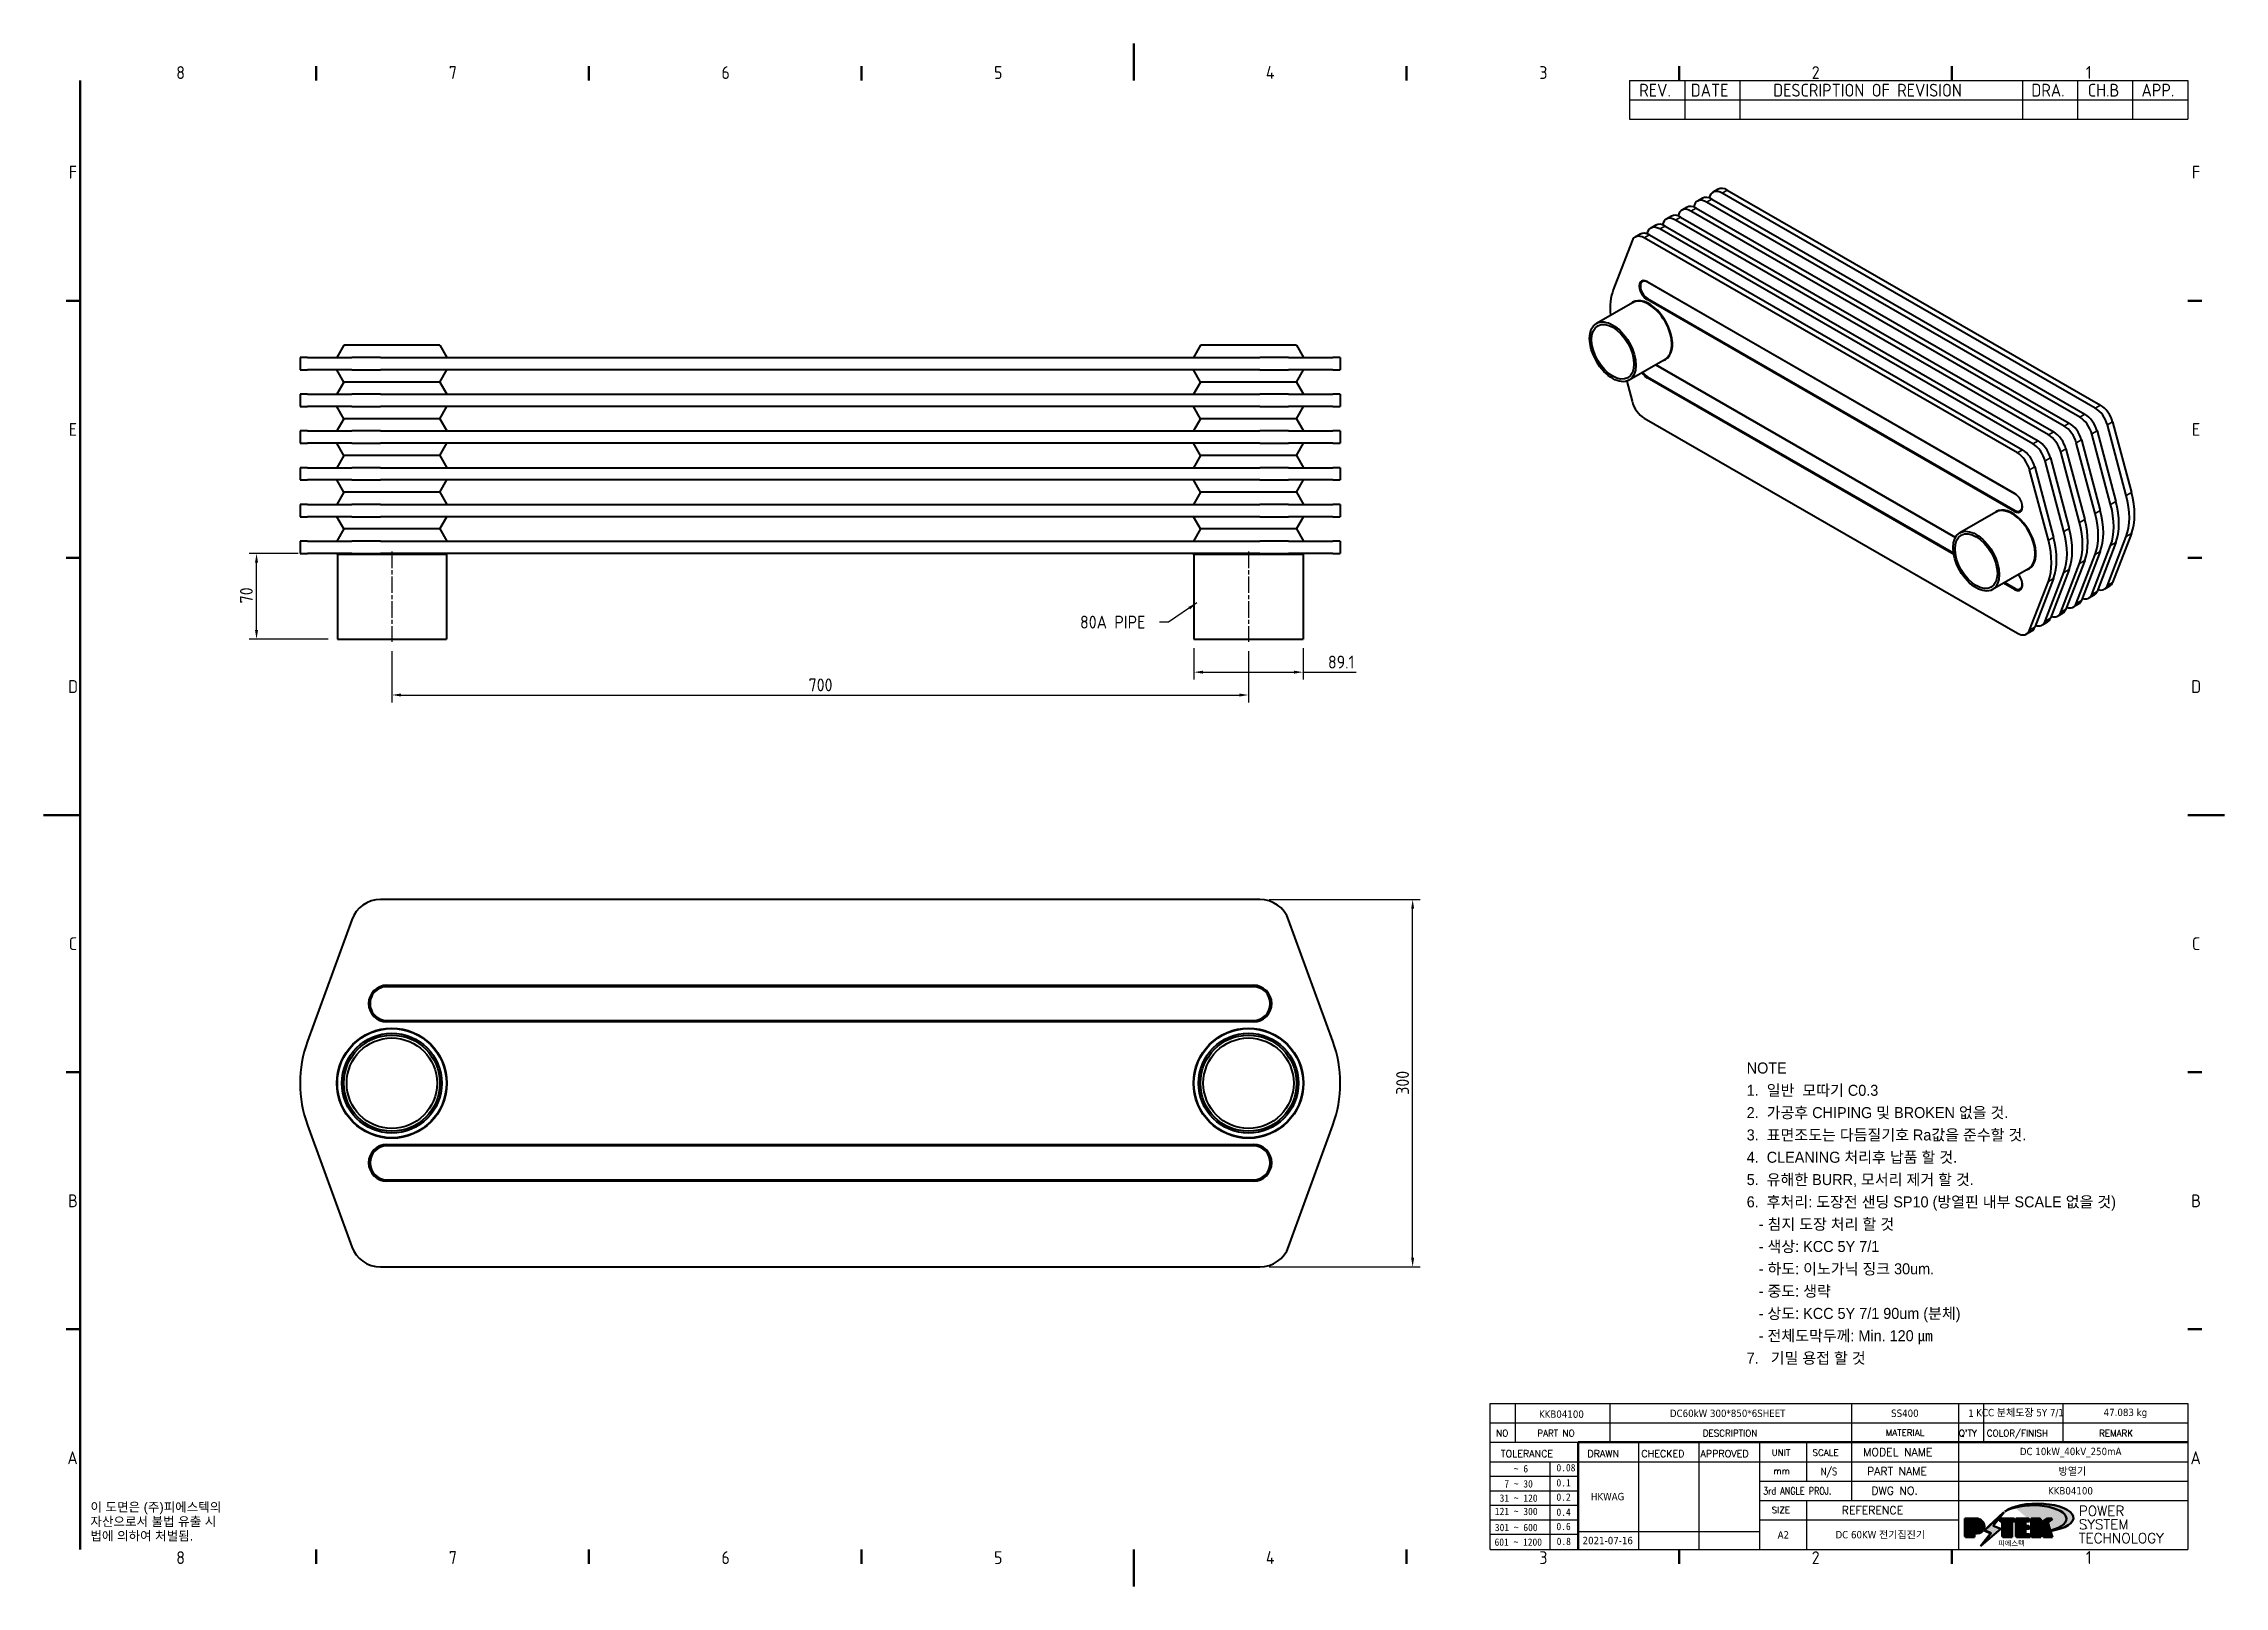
# Model space of a CAD drawing. Header units: millimetres. Extents: x 0 to 1782, y 0 to 1260.
import ezdxf
from ezdxf.enums import TextEntityAlignment as Align

# ---------------------------------------------------------------- set-up
doc = ezdxf.new("R2010")
doc.units = ezdxf.units.MM
doc.header["$LTSCALE"] = 3
doc.linetypes.add('CHAIN', pattern=[0.35429999999999995, 0.2362, -0.0295, 0.0591, -0.0295])
doc.layers.get('0').update_dxf_attribs({"color": 3, "lineweight": 25})
for name, color, linetype, lineweight in [('가시적인 것(ISO)', 3, 'Continuous', 40), ('가시적인 좁은 것(ISO)', 3, 'Continuous', 35), ('경계(ISO)', 7, 'Continuous', 70), ('기호(ISO)', 7, 'Continuous', 25), ('제목(ISO)', 7, 'Continuous', 50), ('중심선(ISO)', 7, 'Continuous', 25), ('치수(ISO)', 7, 'Continuous', 25), ('해치(ISO)', 7, 'Continuous', 18)]:
    doc.layers.add(name, color=color, linetype=linetype, lineweight=lineweight)
doc.styles.add('HAN_291', font='')
doc.styles.add('HAN_370', font='', dxfattribs={"width": 2})
doc.styles.add('ISO Proportional', font='arial.ttf')
doc.styles.add('RC_284', font='ROMANC.shx')
doc.styles.add('RC_287', font='ROMANC.shx')
doc.styles.add('RC_292', font='ROMANC.shx')
doc.styles.add('ROMANT_294', font='romant.shx')
doc.styles.add('문자 텍스트_PSTEK_POSCO', font='isocp.shx')
doc.styles.add('치수 텍스트_PSTEK_POSCO', font='isocp.shx')
doc.styles.add('텍스트 스타일198', font='tahoma.ttf')
doc.styles.add('텍스트 스타일333', font='ROMANC.shx', dxfattribs={"width": 0.800000011920929})
doc.styles.get('HAN_291').set_extended_font_data('GulimChe')
doc.styles.get('HAN_370').set_extended_font_data('GulimChe')
doc.dimstyles.new('치수_PSTEK_POSCO', dxfattribs={"dimscale": 3, "dimtxt": 3.5, "dimasz": 2.5, "dimexe": 2, "dimexo": 2.5, "dimgap": 1, "dimtad": 1, "dimrnd": 1e-08, "dimdsep": 46, "dimtxsty": '치수 텍스트_PSTEK_POSCO', "dimcen": 0.09, "dimdle": 10, "dimclrd": 7, "dimclre": 7, "dimclrt": 2, "dimadec": 1, "dimazin": 2, "dimtfac": 1, "dimtmove": 0, "dimatfit": 3, "dimfxl": 0, "dimtolj": 1, "dimlwd": -1, "dimlwe": -1, "dimarcsym": 0})
doc.dimstyles.new('치수_PSTEK_POSCO$7', dxfattribs={"dimscale": 3, "dimtxt": 3.5, "dimasz": 2.5, "dimexe": 2, "dimexo": 2.5, "dimgap": 1, "dimtad": 1, "dimrnd": 1e-08, "dimdsep": 46, "dimtxsty": '치수 텍스트_PSTEK_POSCO', "dimcen": 0.09, "dimdle": 10, "dimclrd": 7, "dimclre": 7, "dimclrt": 2, "dimadec": 1, "dimazin": 2, "dimtfac": 1, "dimtmove": 0, "dimatfit": 3, "dimfxl": 0, "dimtolj": 1, "dimlwd": -1, "dimlwe": -1, "dimarcsym": 0})

msp = doc.modelspace()

# ---------------------------------------------------------------- texts
at = {"layer": '기호(ISO)', "color": 2, "insert": (846.8882227415345, 787.5197386883715), "char_height": 10.49999982118607, "width": 61.84862852096558, "attachment_point": 4, "style": '치수 텍스트_PSTEK_POSCO'}
msp.add_mtext('{\\fISOCP|b0|i0;\\H10.5000;80A PIPE}', dxfattribs=at)
at = {"layer": '기호(ISO)', "color": 2, "insert": (38.2652332588892, 52.60201947593492), "char_height": 7.5, "width": 117.918311236298, "attachment_point": 4, "line_spacing_factor": 0.9442214965820312, "style": '문자 텍스트_PSTEK_POSCO'}
msp.add_mtext('{\\fArial|b0|i0;\\H7.5000;이 도면은 (주)피에스텍의\\P자산으로서 불법 유출 시 \\P법에 의하여 처벌됨.}', dxfattribs=at)

# ---------------------------------------------------------------- blocks, each defined once
blk = doc.blocks.new('경계 Default Border')
at = {"layer": '경계(ISO)'}
for p, q in [((74.25000190734863, 410), (74.25000190734863, 413.8999938964844)), ((148.5000038146973, 410), (148.5000038146973, 413.8999938964844)), ((222.7499961853027, 410), (222.7499961853027, 413.8999938964844)), ((371.25, 410), (371.25, 413.8999938964844)), ((445.4999923706055, 410), (445.4999923706055, 413.8999938964844)), ((519.7499847412109, 410), (519.7499847412109, 413.8999938964844)), ((10, 350), (6.100000143051147, 350)), ((584.0000152587891, 350), (587.9000091552734, 350)), ((10, 280), (6.100000143051147, 280)), ((584.0000152587891, 280), (587.9000091552734, 280)), ((10, 140), (6.100000143051147, 140)), ((584.0000152587891, 140), (587.9000091552734, 140)), ((10, 70), (6.100000143051147, 70)), ((584.0000152587891, 70), (587.9000091552734, 70)), ((74.25000190734863, 10), (74.25000190734863, 6.100000143051147)), ((148.5000038146973, 10), (148.5000038146973, 6.100000143051147)), ((222.7499961853027, 10), (222.7499961853027, 6.100000143051147)), ((371.25, 10), (371.25, 6.100000143051147)), ((445.4999923706055, 10), (445.4999923706055, 6.100000143051147)), ((519.7499847412109, 10), (519.7499847412109, 6.100000143051147))]:
    blk.add_line(p, q, dxfattribs=at)
at = {"layer": '경계(ISO)', "flags": 128}
for points in [[(297.0000076293945, 420), (297.0000076293945, 410)], [(10, 10), (10, 410)], [(0, 210), (10, 210)], [(594.0000152587891, 210), (584.0000152587891, 210)], [(297.0000076293945, 0), (297.0000076293945, 10)]]:
    blk.add_lwpolyline(points, dxfattribs=at)
at = {"layer": '경계(ISO)', "color": 2, "char_height": 3.499999940395355, "attachment_point": 7, "style": '문자 텍스트_PSTEK_POSCO'}
for s, insert in [('8', (36.12696281991731, 410.3666269379668)), ('7', (110.3769628199173, 410.3916567344917)), ('6', (184.6269628199173, 410.3666269379668)), ('5', (258.8769628199173, 410.3666269379668)), ('4', (332.9273818734409, 410.4)), ('3', (407.4049628911206, 410.3666269379668)), ('2', (481.6073627700749, 410.3666269379668)), ('1', (556.2754104957878, 410.4)), ('F', (6.851962849719566, 383.2500000298023)), ('F', (585.1519627901149, 383.2500000298023)), ('E', (6.851962849719566, 313.2166269677691)), ('E', (585.1519627901149, 313.2166269677691)), ('D', (6.657981917483848, 243.2166269677691)), ('D', (584.9579818578792, 243.2166269677691)), ('C', (6.851962849719566, 173.2166269677691)), ('C', (585.1519627901149, 173.2166269677691)), ('B', (6.657981917483848, 103.2166269677691)), ('B', (584.9579818578792, 103.2166269677691)), ('A', (6.466800992368466, 33.24165676429402)), ('A', (584.7668009327638, 33.24165676429402)), ('8', (36.12696281991731, 6.066626997571438)), ('7', (110.3769628199173, 6.091656794096343)), ('6', (184.6269628199173, 6.066626997571438)), ('5', (258.8769628199173, 6.066626997571438)), ('4', (332.9273818734409, 6.100000059604644)), ('3', (407.4049628911206, 6.066626997571438)), ('2', (481.6073627700749, 6.066626997571438)), ('1', (556.2754104957878, 6.100000059604644))]:
    blk.add_mtext(s, dxfattribs=dict(at, insert=insert))
blk = doc.blocks.new('제목 블록 PSTEK')
h = blk.add_hatch(color=1)
edge = h.paths.add_edge_path(flags=0)
edge.add_line((314.2242174273352, 19.60711530335299), (314.2242174273352, 17.00126995915134))
edge.add_line((314.2242174273352, 17.00126995915134), (314.3485873187598, 17.00126995915134))
edge.add_arc((314.3485873187598, 17.6527312952023), 0.6514613360509371, 270, 360)
edge.add_line((315.0000486548106, 17.6527312952023), (315.0000486548106, 18.95565396730211))
edge.add_arc((314.3485873187598, 18.95565396730212), 0.6514613360508712, 0, 90)
edge.add_line((314.3485873187598, 19.60711530335299), (314.2242174273352, 19.60711530335299))
edge = h.paths.add_edge_path()
edge.add_arc((314.9847713324306, 18.28938669179658), 1.969189947606664, 269.9999999999959, 450)
edge.add_line((314.9847713324306, 20.25857663940318), (311.7664314776902, 20.25857663940324))
edge.add_line((311.7664314776902, 20.25857663940324), (311.7664314776902, 15.3430047401139))
edge.add_line((311.7664314776902, 15.3430047401139), (314.2242174273352, 15.3430047401139))
edge.add_line((314.2242174273352, 15.3430047401139), (314.2242174273352, 16.32019674418991))
edge.add_line((314.2242174273352, 16.32019674418991), (314.9847713324307, 16.32019674418991))
h = blk.add_hatch(color=252)
edge = h.paths.add_edge_path()
edge.add_arc((314.9847713324309, 18.28938669179657), 1.969189947606666, 270, 406.8278729790604)
edge.add_arc((315.1624426058984, 18.1413272972396), 1.969189947606962, -90, 53.560984836317004, ccw=False)
edge.add_line((315.1624426058984, 16.17213734963263), (314.4018887008024, 16.17213734963263))
edge.add_line((314.4018887008024, 16.17213734963263), (314.4018887008024, 15.19494534555726))
edge.add_line((314.4018887008024, 15.19494534555726), (311.9441027511573, 15.19494534555726))
edge.add_line((311.9441027511573, 15.19494534555726), (311.9441027511573, 15.3430047401139))
edge.add_line((311.9441027511573, 15.3430047401139), (314.2242174273352, 15.3430047401139))
edge.add_line((314.2242174273352, 15.3430047401139), (314.2242174273352, 16.32019674418991))
edge.add_line((314.2242174273352, 16.32019674418991), (314.9847713324309, 16.32019674418991))
h = blk.add_hatch(color=252)
edge = h.paths.add_edge_path()
edge.add_line((314.4018887008024, 19.45905590879572), (314.5262585922315, 19.45905590879572))
edge.add_arc((314.5262585922314, 18.80759457274939), 0.6514613360463194, 60.4189348879147, 90.00000000000318, ccw=False)
edge.add_arc((314.3485873187602, 18.95565396730057), 0.6514613360524251, 39.96992292766206, 90.00000000009999)
edge.add_line((314.3485873187591, 19.60711530335307), (314.2242174273352, 19.60711530335298))
edge.add_line((314.2242174273352, 19.60711530335299), (314.2242174273352, 17.00126995915134))
edge.add_line((314.2242174273352, 17.00126995915134), (314.3485873187591, 17.00126995915134))
edge.add_arc((314.3485873187568, 17.652731295233), 0.6514613360816299, 270.0000000002, 274.6930825552478)
edge.add_line((314.4018887008024, 17.0034541317032), (314.4018887008024, 19.45905590879572))
for color, points in [(252, [(317.2195697678507, 17.0593801673321), (322.0326348870767, 21.62682475217465), (322.2781991042243, 21.94392121864296), (317.0471853425802, 16.97985676345368), (318.7512090904202, 16.1899260703855), (316.0018030350395, 12.71868385740789), (316.3356552234328, 13.00206718743325), (318.9235935156908, 16.2694494742633)]), (5, [(321.6183518841322, 17.4193704504104), (319.5281351041078, 18.24969419629727), (322.4505835294948, 22.02344462252142), (317.2195697678507, 17.0593801673321), (318.9235935156908, 16.2694494742633), (316.1741874603099, 12.79820726128571)]), (1, [(324.4839107253602, 19.60711530335299), (325.2419748254881, 19.60711530335299), (325.2419748254881, 20.25857663940324), (321.2266040451076, 20.25857663940324), (321.2266040451076, 19.60711530335299), (321.9846681452406, 19.60711530335299), (321.9846681452406, 15.3430047401139), (324.4839107253602, 15.3430047401139)]), (252, [(321.9846681452406, 19.60711530335299), (321.4042753185749, 19.60711530335299), (321.4042753185749, 19.45905590879572), (321.9846681452406, 19.45905590879572)]), (252, [(324.6615819988275, 19.45905590879572), (325.4196460989604, 19.45905590879572), (325.4196460989604, 20.11051724484596), (325.2419748254881, 20.11051724484596), (325.2419748254881, 19.60711530335299), (324.4839107253602, 19.60711530335299), (324.4839107253602, 15.3430047401139), (322.1623394187076, 15.3430047401139), (322.1623394187076, 15.19494534555726), (324.6615819988275, 15.19494534555726)]), (1, [(329.2277337269622, 20.25857663940324), (325.65654113025, 20.25857663940324), (325.65654113025, 15.3430047401139), (329.3580259941756, 15.3430047401139), (329.3580259941756, 15.9944660761648), (328.1137701654877, 15.9944660761648), (328.1137701654877, 17.56360607323003), (329.2277337269622, 17.56360607323003), (329.2277337269622, 18.25543873810179), (328.1137701654877, 18.25543873810179), (328.1137701654877, 19.60711530335299), (329.2277337269622, 19.60711530335299)]), (252, [(328.2914414389548, 19.45905590879572), (329.4054050004294, 19.45905590879572), (329.4054050004294, 20.11051724484596), (329.2277337269622, 20.11051724484596), (329.2277337269622, 19.60711530335299), (328.1137701654877, 19.60711530335299), (328.1137701654877, 18.25543873810179), (328.2914414389548, 18.25543873810179)]), (252, [(328.2914414389548, 17.41554667867274), (329.4054050004294, 17.41554667867274), (329.4054050004294, 18.10737934354514), (329.2277337269622, 18.10737934354514), (329.2277337269622, 17.56360607323003), (328.1137701654877, 17.56360607323003), (328.1137701654877, 15.9944660761648), (328.2914414389548, 15.9944660761648)]), (1, [(332.3312149849806, 20.25857663940324), (329.8592894925411, 20.25857663940324), (329.8592894925411, 15.3430047401139), (332.3312149849806, 15.3430047401139), (332.3312149849806, 17.4318630164523), (333.0701931098801, 15.3430047401139), (335.4855464857051, 15.3430047401139), (334.2514536401189, 19.30614745124769), (335.4379594596742, 20.25857663940324), (334.3071782107978, 20.25857663940324), (332.3312149849806, 18.99741471888304)]), (252, [(332.5088862584528, 20.1105172448466), (332.3312149849806, 20.1105172448466), (332.3312149849806, 18.99741471888368), (332.5088862584528, 19.11081371413894)]), (252, [(335.6156307331414, 20.11051724484596), (335.2535118015555, 20.11051724484596), (334.2514536401189, 19.30614745124769), (335.4855464857051, 15.3430047401139), (333.1954852176545, 15.3430047401139), (333.2478643833523, 15.19494534555726), (335.6632177591723, 15.19494534555726), (334.4291249135862, 19.15808805669106)]), (252, [(329.5356972676428, 15.8464066816075), (329.3580259941756, 15.8464066816075), (329.3580259941756, 15.3430047401139), (325.8342124037171, 15.3430047401139), (325.8342124037171, 15.19494534555726), (329.5356972676428, 15.19494534555726)]), (252, [(332.5088862584528, 16.92964231796647), (332.3312149849806, 17.43186301645164), (332.3312149849806, 15.3430047401139), (330.0369607660135, 15.3430047401139), (330.0369607660135, 15.19494534555726), (332.5088862584528, 15.19494534555726)])]:
    blk.add_hatch(color=color).paths.add_polyline_path(points)
at = {"layer": '해치(ISO)'}
h = blk.add_hatch(color=140, dxfattribs=at)
edge = h.paths.add_edge_path()
edge.add_ellipse((330.3660919371412, 20.15576403068321), major_axis=(9.100907360794343, 0), ratio=0.4069904968023172, start_angle=301.3098473703837, end_angle=507.7436900681698)
edge.add_ellipse((331.5340919371412, 20.4634168429492), major_axis=(-9.82350664112931, 0), ratio=0.3942600559756514, start_angle=111.51207141178469, end_angle=334.47025347086895, ccw=False)
edge.add_line((335.1363447531188, 16.8601935978785), (335.0955236905705, 16.99119398620872))
at = {"color": 180}
for p, q in [((182.475792979055, 11.79100474011392), (182.4757929790549, 51.56524660363496)), ((182.4757929790549, 51.56524660363496), (372.4757929537551, 51.56524660363496)), ((189.2651435055721, 51.56524660363496), (189.2651435055722, 41.00524660363494)), ((215.2152739891528, 41.00524660363494), (215.2152739891528, 51.56524660363496)), ((280.8758854511282, 51.56524660363496), (280.8758854511282, 41.00524660363494)), ((310.0881549537552, 51.56524660363496), (310.0881549537553, 41.00524660363494)), ((316.9044520275131, 51.56524660363496), (316.9044520275127, 41.00524660363494)), ((338.4566026226726, 51.56524660363496), (338.4566026226727, 41.00524660363494)), ((372.4757929537551, 51.56524660363496), (372.4757929537551, 11.79100474011389)), ((182.475792979055, 46.2852466036349), (372.4757929537551, 46.28524660363492)), ((182.475792979055, 41.00524660363493), (206.451475290024, 41.00524660363493)), ((182.475792979055, 35.72524660363497), (206.451475290024, 35.72524660363497)), ((198.8621818849491, 12.02524660363491), (198.8621818849491, 35.72524660363497)), ((206.451475290024, 35.72524660363497), (372.4757929537551, 35.72524660363497)), ((222.9401812389276, 11.79100474011392), (222.9401812389276, 41.00524660363494)), ((239.4288871878316, 11.79100474011392), (239.4288871878316, 41.00524660363494)), ((255.9175931367356, 11.79100474011392), (255.9175931367356, 41.00524660363494)), ((268.6918866058747, 41.00524660363494), (268.6918866058747, 30.44524660363498)), ((280.8758854511282, 41.00524660363494), (280.8758854511282, 25.16524660363502)), ((310.088154953755, 41.00524660363494), (310.088154953755, 11.79100474011392)), ((182.475792979055, 31.77524660363492), (206.451475290024, 31.77524660363492)), ((255.917593136736, 30.44524660363498), (372.4757929537552, 30.44524660363501)), ((182.475792979055, 27.82524660363487), (206.451475290024, 27.82524660363487)), ((182.475792979055, 23.87524660363505), (206.451475290024, 23.87524660363505)), ((255.9175931367359, 25.16524660363502), (372.4757929537552, 25.165246603635)), ((268.6918866058744, 25.16524660363502), (268.6918866058744, 11.79100474011392)), ((182.475792979055, 19.92524660363478), (206.451475290024, 19.92524660363478)), ((255.9175931367359, 19.88524660363481), (310.0881549537553, 19.88524660363481)), ((182.475792979055, 15.97524660363496), (206.451475290024, 15.97524660363496)), ((206.451475290024, 16.74100474011396), (255.9175931367359, 16.74100474011396)), ((182.475792979055, 11.79100474011392), (372.4757929537551, 11.79100474011389))]:
    blk.add_line(p, q, dxfattribs=at)
at = {"color": 7, "lineweight": 50}
for p, q in [((206.4514752900237, 11.79100474011392), (206.4514752900237, 41.00524660363494)), ((206.451475290024, 41.00524660363494), (372.4757929537551, 41.00524660363496))]:
    blk.add_line(p, q, dxfattribs=at)
at = {"color": 7}
for p, q in [((311.7664314776902, 20.25900474011391), (311.7664314776902, 15.34300474011391)), ((314.9847713324309, 20.25857663940324), (311.7664314776902, 20.25857663940324)), ((314.9847713324309, 20.25857663940324), (311.7664314776902, 20.25857663940324)), ((311.7664314776902, 20.25857663940324), (311.7664314776902, 15.3430047401139)), ((314.2242174273352, 17.00126995915134), (314.2242174273352, 19.60711530335299)), ((314.2242174273352, 19.60711530335299), (314.3485873187591, 19.60711530335299)), ((314.3485873187591, 19.60711530335299), (314.2242174273352, 19.60711530335299)), ((314.2242174273352, 19.60711530335299), (314.2242174273352, 17.00126995915134)), ((314.2242174273352, 17.00126995915134), (314.2242174273352, 19.60711530335299)), ((314.2242174273352, 19.60711530335299), (314.3485873187591, 19.60711530335299)), ((314.4018887008024, 19.45905590879572), (314.5262585922314, 19.45905590879572)), ((314.4018887008024, 17.0034541317032), (314.4018887008024, 19.45905590879572)), ((315.0000486548106, 18.95565396730275), (315.0000486548106, 17.65273129520161)), ((315.0000486548106, 18.95565396730275), (315.0000486548106, 17.65273129520161)), ((322.2781991042243, 21.94392121864296), (317.0471853425802, 16.97985676345368)), ((322.4505835294948, 22.02344462252142), (317.2195697678507, 17.0593801673321)), ((317.2195697678507, 17.0593801673321), (322.0326348870767, 21.62682475217465)), ((319.5281351041078, 18.24969419629727), (322.4505835294948, 22.02344462252142)), ((321.6183518841322, 17.4193704504104), (319.5281351041078, 18.24969419629727)), ((325.2419748254881, 20.25857663940324), (321.2266040451076, 20.25857663940324)), ((321.2266040451076, 20.25857663940324), (321.2266040451076, 19.60711530335299)), ((325.2419748254881, 20.25857663940324), (321.2266040451076, 20.25857663940324)), ((321.2266040451076, 20.25857663940324), (321.2266040451076, 19.60711530335299)), ((321.2266040451076, 19.60711530335299), (321.9846681452406, 19.60711530335299)), ((321.2266040451076, 19.60711530335299), (321.9846681452406, 19.60711530335299)), ((321.4042753185749, 19.60711530335299), (321.4042753185749, 19.45905590879572)), ((321.9846681452406, 19.60711530335299), (321.4042753185749, 19.60711530335299)), ((321.4042753185749, 19.45905590879572), (321.9846681452406, 19.45905590879572)), ((321.9846681452406, 19.60711530335299), (321.9846681452406, 15.3430047401139)), ((321.9846681452406, 19.45905590879572), (321.9846681452406, 19.60711530335299)), ((321.9846681452406, 19.60711530335299), (321.9846681452406, 15.3430047401139)), ((322.0326348870767, 21.62682475217465), (322.2781991042243, 21.94392121864296)), ((324.4839107253602, 19.60711530335299), (325.2419748254881, 19.60711530335299)), ((324.4839107253602, 15.3430047401139), (324.4839107253602, 19.60711530335299)), ((325.2419748254881, 19.60711530335299), (324.4839107253602, 19.60711530335299)), ((324.4839107253602, 19.60711530335299), (324.4839107253602, 15.3430047401139)), ((324.4839107253602, 19.60711530335299), (325.2419748254881, 19.60711530335299)), ((324.4839107253602, 15.3430047401139), (324.4839107253602, 19.60711530335299)), ((324.6615819988275, 19.45905590879572), (325.4196460989604, 19.45905590879572)), ((324.6615819988275, 15.19494534555726), (324.6615819988275, 19.45905590879572)), ((325.2419748254881, 19.60711530335299), (325.2419748254881, 20.25857663940324)), ((325.2419748254881, 19.60711530335299), (325.2419748254881, 20.25857663940324)), ((325.4196460989604, 20.11051724484596), (325.2419748254881, 20.11051724484596)), ((325.2419748254881, 20.11051724484596), (325.2419748254881, 19.60711530335299)), ((325.4196460989604, 19.45905590879572), (325.4196460989604, 20.11051724484596)), ((329.2277337269622, 20.25857663940324), (325.65654113025, 20.25857663940324)), ((325.65654113025, 20.25857663940324), (325.65654113025, 15.3430047401139)), ((325.65654113025, 20.25857663940324), (325.65654113025, 15.3430047401139)), ((329.2277337269622, 20.25857663940324), (325.65654113025, 20.25857663940324)), ((328.1137701654877, 18.25543873810179), (328.1137701654877, 19.60711530335299)), ((328.1137701654877, 19.60711530335299), (329.2277337269622, 19.60711530335299)), ((329.2277337269622, 19.60711530335299), (328.1137701654877, 19.60711530335299)), ((328.1137701654877, 19.60711530335299), (328.1137701654877, 18.25543873810179)), ((328.1137701654877, 18.25543873810179), (328.1137701654877, 19.60711530335299)), ((328.1137701654877, 19.60711530335299), (329.2277337269622, 19.60711530335299)), ((329.2277337269622, 18.25543873810179), (328.1137701654877, 18.25543873810179)), ((328.1137701654877, 18.25543873810179), (328.2914414389548, 18.25543873810179)), ((329.2277337269622, 18.25543873810179), (328.1137701654877, 18.25543873810179)), ((328.2914414389548, 18.25543873810179), (328.2914414389548, 19.45905590879572)), ((328.2914414389548, 19.45905590879572), (329.4054050004294, 19.45905590879572)), ((329.2277337269622, 19.60711530335299), (329.2277337269622, 20.25857663940324)), ((329.2277337269622, 19.60711530335299), (329.2277337269622, 20.25857663940324)), ((329.4054050004294, 20.11051724484596), (329.2277337269622, 20.11051724484596)), ((329.2277337269622, 20.11051724484596), (329.2277337269622, 19.60711530335299)), ((329.2277337269622, 17.56360607323003), (329.2277337269622, 18.25543873810179)), ((329.2277337269622, 17.56360607323003), (329.2277337269622, 18.25543873810179)), ((329.4054050004294, 18.10737934354514), (329.2277337269622, 18.10737934354514)), ((329.2277337269622, 18.10737934354514), (329.2277337269622, 17.56360607323003)), ((329.4054050004294, 19.45905590879572), (329.4054050004294, 20.11051724484596)), ((329.4054050004294, 17.41554667867274), (329.4054050004294, 18.10737934354514)), ((332.3312149849806, 20.25857663940324), (329.8592894925411, 20.25857663940324)), ((329.8592894925411, 20.25857663940324), (329.8592894925411, 15.3430047401139)), ((329.8592894925411, 20.25857663940324), (329.8592894925411, 15.3430047401139)), ((332.3312149849806, 20.25857663940324), (329.8592894925411, 20.25857663940324)), ((334.3071782107978, 20.25857663940324), (332.3312149849806, 18.99741471888304)), ((332.3312149849806, 18.99741471888304), (332.3312149849806, 20.25857663940324)), ((334.3071782107978, 20.25857663940324), (332.3312149849806, 18.99741471888304)), ((332.3312149849806, 18.99741471888304), (332.3312149849806, 20.25857663940324)), ((332.5088862584528, 20.1105172448466), (332.3312149849806, 20.1105172448466)), ((332.3312149849806, 20.1105172448466), (332.3312149849806, 18.99741471888368)), ((332.3312149849806, 18.99741471888368), (332.5088862584528, 19.11081371413894)), ((332.5088862584528, 19.11081371413894), (332.5088862584528, 20.1105172448466)), ((334.2514536401189, 19.30614745124769), (335.4379594596742, 20.25857663940324)), ((334.2514536401189, 19.30614745124769), (335.4379594596742, 20.25857663940324)), ((335.2535118015555, 20.11051724484596), (334.2514536401189, 19.30614745124769)), ((335.4855464857051, 15.3430047401139), (334.2514536401189, 19.30614745124769)), ((334.2514536401189, 19.30614745124769), (335.4855464857051, 15.3430047401139)), ((335.4855464857051, 15.3430047401139), (334.2514536401189, 19.30614745124769)), ((335.4379594596742, 20.25857663940324), (334.3071782107978, 20.25857663940324)), ((335.4379594596742, 20.25857663940324), (334.3071782107978, 20.25857663940324)), ((334.4291249135862, 19.15808805669104), (335.6156307331414, 20.11051724484596)), ((335.6632177591723, 15.19494534555726), (334.4291249135862, 19.15808805669104)), ((335.6156307331414, 20.11051724484596), (335.2535118015555, 20.11051724484596)), ((311.7664314776902, 15.3430047401139), (314.2242174273352, 15.3430047401139)), ((311.7664314776902, 15.3430047401139), (314.2242174273352, 15.3430047401139)), ((314.2242174273352, 15.3430047401139), (311.9441027511573, 15.3430047401139)), ((311.9441027511573, 15.3430047401139), (311.9441027511573, 15.19494534555726)), ((311.9441027511573, 15.19494534555726), (314.4018887008024, 15.19494534555726)), ((314.3485873187591, 17.00126995915134), (314.2242174273352, 17.00126995915134)), ((314.2242174273352, 17.00126995915134), (314.3485873187591, 17.00126995915134)), ((314.3485873187591, 17.00126995915134), (314.2242174273352, 17.00126995915134)), ((314.2242174273352, 16.32019674418991), (314.9847713324309, 16.32019674418991)), ((314.2242174273352, 15.3430047401139), (314.2242174273352, 16.32019674418991)), ((314.9847713324309, 16.32019674418991), (314.2242174273352, 16.32019674418991)), ((314.2242174273352, 16.32019674418991), (314.2242174273352, 15.3430047401139)), ((314.2242174273352, 16.32019674418991), (314.9847713324309, 16.32019674418991)), ((314.2242174273352, 15.3430047401139), (314.2242174273352, 16.32019674418991)), ((314.4018887008024, 16.17213734963263), (315.162442605898, 16.17213734963263)), ((314.4018887008024, 15.19494534555726), (314.4018887008024, 16.17213734963263)), ((318.7512090904202, 16.1899260703855), (316.0018030350395, 12.71868385740789)), ((316.0018030350395, 12.71868385740789), (316.3356552234328, 13.00206718743325)), ((316.1741874603099, 12.79820726128571), (321.6183518841322, 17.4193704504104)), ((318.9235935156908, 16.2694494742633), (316.1741874603099, 12.79820726128571)), ((316.3356552234328, 13.00206718743325), (318.9235935156908, 16.2694494742633)), ((317.0471853425802, 16.97985676345368), (318.7512090904202, 16.1899260703855)), ((318.9235935156908, 16.2694494742633), (317.2195697678507, 17.0593801673321)), ((317.2195697678507, 17.0593801673321), (318.9235935156908, 16.2694494742633)), ((321.9846681452406, 15.3430047401139), (324.4839107253602, 15.3430047401139)), ((321.9846681452406, 15.3430047401139), (324.4839107253602, 15.3430047401139)), ((324.4839107253602, 15.3430047401139), (322.1623394187076, 15.3430047401139)), ((322.1623394187076, 15.3430047401139), (322.1623394187076, 15.19494534555726)), ((322.1623394187076, 15.19494534555726), (324.6615819988275, 15.19494534555726)), ((325.65654113025, 15.3430047401139), (329.3580259941756, 15.3430047401139)), ((325.65654113025, 15.3430047401139), (329.3580259941756, 15.3430047401139)), ((329.3580259941756, 15.3430047401139), (325.8342124037171, 15.3430047401139)), ((325.8342124037171, 15.3430047401139), (325.8342124037171, 15.19494534555726)), ((325.8342124037171, 15.19494534555726), (329.5356972676428, 15.19494534555726)), ((328.1137701654877, 17.56360607323003), (329.2277337269622, 17.56360607323003)), ((328.1137701654877, 15.9944660761648), (328.1137701654877, 17.56360607323003)), ((329.2277337269622, 17.56360607323003), (328.1137701654877, 17.56360607323003)), ((328.1137701654877, 17.56360607323003), (328.1137701654877, 15.9944660761648)), ((328.1137701654877, 17.56360607323003), (329.2277337269622, 17.56360607323003)), ((328.1137701654877, 15.9944660761648), (328.1137701654877, 17.56360607323003)), ((329.3580259941756, 15.9944660761648), (328.1137701654877, 15.9944660761648)), ((328.1137701654877, 15.9944660761648), (328.2914414389548, 15.9944660761648)), ((329.3580259941756, 15.9944660761648), (328.1137701654877, 15.9944660761648)), ((328.2914414389548, 15.9944660761648), (328.2914414389548, 17.41554667867274)), ((328.2914414389548, 17.41554667867274), (329.4054050004294, 17.41554667867274)), ((329.3580259941756, 15.3430047401139), (329.3580259941756, 15.9944660761648)), ((329.3580259941756, 15.3430047401139), (329.3580259941756, 15.9944660761648)), ((329.5356972676428, 15.8464066816075), (329.3580259941756, 15.8464066816075)), ((329.3580259941756, 15.8464066816075), (329.3580259941756, 15.3430047401139)), ((329.5356972676428, 15.19494534555726), (329.5356972676428, 15.8464066816075)), ((329.8592894925411, 15.3430047401139), (332.3312149849806, 15.3430047401139)), ((329.8592894925411, 15.3430047401139), (332.3312149849806, 15.3430047401139)), ((332.3312149849806, 15.3430047401139), (330.0369607660135, 15.3430047401139)), ((330.0369607660135, 15.3430047401139), (330.0369607660135, 15.19494534555726)), ((330.0369607660135, 15.19494534555726), (332.5088862584528, 15.19494534555726)), ((332.3312149849806, 17.4318630164523), (333.0701931098801, 15.3430047401139)), ((332.3312149849806, 15.3430047401139), (332.3312149849806, 17.4318630164523)), ((332.5088862584528, 16.92964231796647), (332.3312149849806, 17.43186301645164)), ((332.3312149849806, 17.43186301645164), (332.3312149849806, 15.3430047401139)), ((332.3312149849806, 17.4318630164523), (333.0701931098801, 15.3430047401139)), ((332.3312149849806, 15.3430047401139), (332.3312149849806, 17.4318630164523)), ((332.5088862584528, 15.19494534555726), (332.5088862584528, 16.92964231796647)), ((333.0701931098801, 15.3430047401139), (335.4855464857051, 15.3430047401139)), ((333.0701931098801, 15.3430047401139), (335.4855464857051, 15.3430047401139)), ((335.4855464857051, 15.3430047401139), (333.1954852176545, 15.3430047401139)), ((333.1954852176545, 15.3430047401139), (333.2478643833523, 15.19494534555726)), ((333.2478643833523, 15.19494534555726), (335.6632177591723, 15.19494534555726)), ((345.0447381189468, 17.50375595811051), (344.9867755289346, 17.689895936919))]:
    blk.add_line(p, q, dxfattribs=at)
at = {"color": 1}
for p, q in [((314.9847713324309, 20.25857663940324), (311.7664314776902, 20.25857663940324)), ((311.7664314776902, 20.25857663940324), (311.7664314776902, 15.3430047401139)), ((314.2242174273352, 17.00126995915134), (314.2242174273352, 19.60711530335299)), ((314.2242174273352, 19.60711530335299), (314.3485873187591, 19.60711530335299)), ((315.0000486548106, 18.95565396730275), (315.0000486548106, 17.65273129520161)), ((325.2419748254881, 20.25857663940324), (321.2266040451076, 20.25857663940324)), ((321.2266040451076, 20.25857663940324), (321.2266040451076, 19.60711530335299)), ((321.2266040451076, 19.60711530335299), (321.9846681452406, 19.60711530335299)), ((321.9846681452406, 19.60711530335299), (321.9846681452406, 15.3430047401139)), ((324.4839107253602, 19.60711530335299), (325.2419748254881, 19.60711530335299)), ((324.4839107253602, 15.3430047401139), (324.4839107253602, 19.60711530335299)), ((325.2419748254881, 19.60711530335299), (325.2419748254881, 20.25857663940324)), ((329.2277337269622, 20.25857663940324), (325.65654113025, 20.25857663940324)), ((325.65654113025, 20.25857663940324), (325.65654113025, 15.3430047401139)), ((328.1137701654877, 18.25543873810179), (328.1137701654877, 19.60711530335299)), ((328.1137701654877, 19.60711530335299), (329.2277337269622, 19.60711530335299)), ((329.2277337269622, 18.25543873810179), (328.1137701654877, 18.25543873810179)), ((329.2277337269622, 19.60711530335299), (329.2277337269622, 20.25857663940324)), ((329.2277337269622, 17.56360607323003), (329.2277337269622, 18.25543873810179)), ((332.3312149849806, 20.25857663940324), (329.8592894925411, 20.25857663940324)), ((329.8592894925411, 20.25857663940324), (329.8592894925411, 15.3430047401139)), ((334.3071782107978, 20.25857663940324), (332.3312149849806, 18.99741471888304)), ((332.3312149849806, 18.99741471888304), (332.3312149849806, 20.25857663940324)), ((334.2514536401189, 19.30614745124769), (335.4379594596742, 20.25857663940324)), ((335.4855464857051, 15.3430047401139), (334.2514536401189, 19.30614745124769)), ((335.4379594596742, 20.25857663940324), (334.3071782107978, 20.25857663940324)), ((311.7664314776902, 15.3430047401139), (314.2242174273352, 15.3430047401139)), ((314.3485873187591, 17.00126995915134), (314.2242174273352, 17.00126995915134)), ((314.2242174273352, 16.32019674418991), (314.9847713324309, 16.32019674418991)), ((314.2242174273352, 15.3430047401139), (314.2242174273352, 16.32019674418991)), ((321.9846681452406, 15.3430047401139), (324.4839107253602, 15.3430047401139)), ((325.65654113025, 15.3430047401139), (329.3580259941756, 15.3430047401139)), ((328.1137701654877, 17.56360607323003), (329.2277337269622, 17.56360607323003)), ((328.1137701654877, 15.9944660761648), (328.1137701654877, 17.56360607323003)), ((329.3580259941756, 15.9944660761648), (328.1137701654877, 15.9944660761648)), ((329.3580259941756, 15.3430047401139), (329.3580259941756, 15.9944660761648)), ((329.8592894925411, 15.3430047401139), (332.3312149849806, 15.3430047401139)), ((332.3312149849806, 17.4318630164523), (333.0701931098801, 15.3430047401139)), ((332.3312149849806, 15.3430047401139), (332.3312149849806, 17.4318630164523)), ((333.0701931098801, 15.3430047401139), (335.4855464857051, 15.3430047401139))]:
    blk.add_line(p, q, dxfattribs=at)
at = {"color": 5}
for p, q in [((322.4505835294948, 22.02344462252142), (317.2195697678507, 17.0593801673321)), ((319.5281351041078, 18.24969419629727), (322.4505835294948, 22.02344462252142)), ((321.6183518841322, 17.4193704504104), (319.5281351041078, 18.24969419629727)), ((316.1741874603099, 12.79820726128571), (321.6183518841322, 17.4193704504104)), ((318.9235935156908, 16.2694494742633), (316.1741874603099, 12.79820726128571)), ((317.2195697678507, 17.0593801673321), (318.9235935156908, 16.2694494742633))]:
    blk.add_line(p, q, dxfattribs=at)
at = {"color": 7}
for centre, radius, start, end in [((314.3485873187598, 18.95565396730211), 0.6514613360508712, 0, 90), ((314.3485873187602, 18.95565396730057), 0.6514613360524251, 39.96992292766117, 90), ((314.3485873187598, 18.95565396730212), 0.6514613360508712, 0, 90), ((314.5262585922314, 18.80759457274939), 0.6514613360463193, 60.41893488791137, 90), ((314.9847713324309, 18.28938669179658), 1.969189947606665, 270, 90), ((314.9847713324309, 18.28938669179658), 1.969189947606665, 270, 90), ((314.9847713324307, 18.2893866917965), 1.969189947606594, 270, 46.82787297909833), ((315.1624426058984, 18.1413272972396), 1.969189947606961, 270, 53.56098483636067), ((314.3485873187597, 17.65273129520228), 0.6514613360509381, 270, 0), ((314.3485873187598, 17.6527312952023), 0.6514613360509381, 270, 0), ((314.3485873187568, 17.652731295233), 0.6514613360816299, 270, 274.6930825552478)]:
    blk.add_arc(centre, radius, start, end, dxfattribs=at)
at = {"color": 1}
for centre, radius, start, end in [((314.3485873187598, 18.95565396730211), 0.6514613360508712, 0, 90), ((314.9847713324309, 18.28938669179657), 1.969189947606665, 270, 90), ((314.3485873187598, 17.6527312952023), 0.6514613360509381, 270, 0)]:
    blk.add_arc(centre, radius, start, end, dxfattribs=at)
at = {"layer": '제목(ISO)', "lineweight": 18}
blk.add_line((182.475792979055, 35.72500474011393), (182.475792979055, 11.79100474011392), dxfattribs=at)
at = {"layer": '제목(ISO)'}
for p, q in [((314.9847713324306, 20.25857663940324), (311.7664314776902, 20.25857663940324)), ((311.7664314776902, 20.25857663940324), (311.7664314776902, 15.3430047401139)), ((314.2242174273352, 17.00126995915134), (314.2242174273352, 19.60711530335299)), ((314.2242174273352, 19.60711530335299), (314.3485873187598, 19.60711530335299)), ((314.3485873187591, 19.60711530335299), (314.2242174273352, 19.60711530335299)), ((314.2242174273352, 19.60711530335299), (314.2242174273352, 17.00126995915134)), ((314.4018887008024, 19.45905590879572), (314.5262585922314, 19.45905590879572)), ((314.4018887008024, 17.0034541317032), (314.4018887008024, 19.45905590879572)), ((315.0000486548106, 18.95565396730211), (315.0000486548106, 17.6527312952023)), ((322.2781991042243, 21.94392121864296), (317.0471853425802, 16.97985676345368)), ((322.4505835294948, 22.02344462252142), (317.2195697678507, 17.0593801673321)), ((317.2195697678507, 17.0593801673321), (322.0326348870767, 21.62682475217465)), ((319.5281351041078, 18.24969419629727), (322.4505835294948, 22.02344462252142)), ((321.6183518841322, 17.4193704504104), (319.5281351041078, 18.24969419629727)), ((325.2419748254881, 20.25857663940324), (321.2266040451076, 20.25857663940324)), ((321.2266040451076, 20.25857663940324), (321.2266040451076, 19.60711530335299)), ((321.2266040451076, 19.60711530335299), (321.9846681452406, 19.60711530335299)), ((321.9846681452406, 19.60711530335299), (321.4042753185749, 19.60711530335299)), ((321.4042753185749, 19.60711530335299), (321.4042753185749, 19.45905590879572)), ((321.4042753185749, 19.45905590879572), (321.9846681452406, 19.45905590879572)), ((321.9846681452406, 19.60711530335299), (321.9846681452406, 15.3430047401139)), ((321.9846681452406, 19.45905590879572), (321.9846681452406, 19.60711530335299)), ((322.0326348870767, 21.62682475217465), (322.2781991042243, 21.94392121864296)), ((324.4839107253602, 19.60711530335299), (325.2419748254881, 19.60711530335299)), ((324.4839107253602, 15.3430047401139), (324.4839107253602, 19.60711530335299)), ((325.2419748254881, 19.60711530335299), (324.4839107253602, 19.60711530335299)), ((324.4839107253602, 19.60711530335299), (324.4839107253602, 15.3430047401139)), ((324.6615819988275, 19.45905590879572), (325.4196460989604, 19.45905590879572)), ((324.6615819988275, 15.19494534555726), (324.6615819988275, 19.45905590879572)), ((325.2419748254881, 19.60711530335299), (325.2419748254881, 20.25857663940324)), ((325.4196460989604, 20.11051724484596), (325.2419748254881, 20.11051724484596)), ((325.2419748254881, 20.11051724484596), (325.2419748254881, 19.60711530335299)), ((325.4196460989604, 19.45905590879572), (325.4196460989604, 20.11051724484596)), ((329.2277337269622, 20.25857663940324), (325.65654113025, 20.25857663940324)), ((325.65654113025, 20.25857663940324), (325.65654113025, 15.3430047401139)), ((328.1137701654877, 18.25543873810179), (328.1137701654877, 19.60711530335299)), ((328.1137701654877, 19.60711530335299), (329.2277337269622, 19.60711530335299)), ((329.2277337269622, 19.60711530335299), (328.1137701654877, 19.60711530335299)), ((328.1137701654877, 19.60711530335299), (328.1137701654877, 18.25543873810179)), ((329.2277337269622, 18.25543873810179), (328.1137701654877, 18.25543873810179)), ((328.1137701654877, 18.25543873810179), (328.2914414389548, 18.25543873810179)), ((328.2914414389548, 19.45905590879572), (329.4054050004294, 19.45905590879572)), ((328.2914414389548, 18.25543873810179), (328.2914414389548, 19.45905590879572)), ((329.2277337269622, 19.60711530335299), (329.2277337269622, 20.25857663940324)), ((329.4054050004294, 20.11051724484596), (329.2277337269622, 20.11051724484596)), ((329.2277337269622, 20.11051724484596), (329.2277337269622, 19.60711530335299)), ((329.2277337269622, 17.56360607323003), (329.2277337269622, 18.25543873810179)), ((329.4054050004294, 18.10737934354514), (329.2277337269622, 18.10737934354514)), ((329.2277337269622, 18.10737934354514), (329.2277337269622, 17.56360607323003)), ((329.4054050004294, 19.45905590879572), (329.4054050004294, 20.11051724484596)), ((329.4054050004294, 17.41554667867274), (329.4054050004294, 18.10737934354514)), ((332.3312149849806, 20.25857663940324), (329.8592894925411, 20.25857663940324)), ((329.8592894925411, 20.25857663940324), (329.8592894925411, 15.3430047401139)), ((334.3071782107978, 20.25857663940324), (332.3312149849806, 18.99741471888304)), ((332.3312149849806, 18.99741471888304), (332.3312149849806, 20.25857663940324)), ((332.5088862584528, 20.1105172448466), (332.3312149849806, 20.1105172448466)), ((332.3312149849806, 20.1105172448466), (332.3312149849806, 18.99741471888368)), ((332.3312149849806, 18.99741471888368), (332.5088862584528, 19.11081371413894)), ((332.5088862584528, 19.11081371413894), (332.5088862584528, 20.1105172448466)), ((334.2514536401189, 19.30614745124769), (335.4379594596742, 20.25857663940324)), ((335.2535118015555, 20.11051724484596), (334.2514536401189, 19.30614745124769)), ((335.4855464857051, 15.3430047401139), (334.2514536401189, 19.30614745124769)), ((334.2514536401189, 19.30614745124769), (335.4855464857051, 15.3430047401139)), ((335.4379594596742, 20.25857663940324), (334.3071782107978, 20.25857663940324)), ((334.4291249135862, 19.15808805669106), (335.6156307331414, 20.11051724484596)), ((335.6632177591723, 15.19494534555726), (334.4291249135862, 19.15808805669106)), ((335.6156307331414, 20.11051724484596), (335.2535118015555, 20.11051724484596)), ((311.7664314776902, 15.3430047401139), (314.2242174273352, 15.3430047401139)), ((314.2242174273352, 15.3430047401139), (311.9441027511573, 15.3430047401139)), ((311.9441027511573, 15.3430047401139), (311.9441027511573, 15.19494534555726)), ((311.9441027511573, 15.19494534555726), (314.4018887008024, 15.19494534555726)), ((314.3485873187598, 17.00126995915134), (314.2242174273352, 17.00126995915134)), ((314.2242174273352, 17.00126995915134), (314.3485873187591, 17.00126995915134)), ((314.2242174273352, 15.3430047401139), (314.2242174273352, 16.32019674418991)), ((314.2242174273352, 16.32019674418991), (314.9847713324307, 16.32019674418991)), ((314.9847713324309, 16.32019674418991), (314.2242174273352, 16.32019674418991)), ((314.2242174273352, 16.32019674418991), (314.2242174273352, 15.3430047401139)), ((314.4018887008024, 15.19494534555726), (314.4018887008024, 16.17213734963263)), ((314.4018887008024, 16.17213734963263), (315.1624426058984, 16.17213734963263)), ((318.7512090904202, 16.1899260703855), (316.0018030350395, 12.71868385740789)), ((316.0018030350395, 12.71868385740789), (316.3356552234328, 13.00206718743325)), ((316.1741874603099, 12.79820726128571), (321.6183518841322, 17.4193704504104)), ((318.9235935156908, 16.2694494742633), (316.1741874603099, 12.79820726128571)), ((316.3356552234328, 13.00206718743325), (318.9235935156908, 16.2694494742633)), ((317.0471853425802, 16.97985676345368), (318.7512090904202, 16.1899260703855)), ((317.2195697678507, 17.0593801673321), (318.9235935156908, 16.2694494742633)), ((318.9235935156908, 16.2694494742633), (317.2195697678507, 17.0593801673321)), ((321.9846681452406, 15.3430047401139), (324.4839107253602, 15.3430047401139)), ((324.4839107253602, 15.3430047401139), (322.1623394187076, 15.3430047401139)), ((322.1623394187076, 15.3430047401139), (322.1623394187076, 15.19494534555726)), ((322.1623394187076, 15.19494534555726), (324.6615819988275, 15.19494534555726)), ((325.65654113025, 15.3430047401139), (329.3580259941756, 15.3430047401139)), ((329.3580259941756, 15.3430047401139), (325.8342124037171, 15.3430047401139)), ((325.8342124037171, 15.3430047401139), (325.8342124037171, 15.19494534555726)), ((325.8342124037171, 15.19494534555726), (329.5356972676428, 15.19494534555726)), ((328.1137701654877, 15.9944660761648), (328.1137701654877, 17.56360607323003)), ((328.1137701654877, 17.56360607323003), (329.2277337269622, 17.56360607323003)), ((329.2277337269622, 17.56360607323003), (328.1137701654877, 17.56360607323003)), ((328.1137701654877, 17.56360607323003), (328.1137701654877, 15.9944660761648)), ((329.3580259941756, 15.9944660761648), (328.1137701654877, 15.9944660761648)), ((328.1137701654877, 15.9944660761648), (328.2914414389548, 15.9944660761648)), ((328.2914414389548, 17.41554667867274), (329.4054050004294, 17.41554667867274)), ((328.2914414389548, 15.9944660761648), (328.2914414389548, 17.41554667867274)), ((329.3580259941756, 15.3430047401139), (329.3580259941756, 15.9944660761648)), ((329.5356972676428, 15.8464066816075), (329.3580259941756, 15.8464066816075)), ((329.3580259941756, 15.8464066816075), (329.3580259941756, 15.3430047401139)), ((329.5356972676428, 15.19494534555726), (329.5356972676428, 15.8464066816075)), ((329.8592894925411, 15.3430047401139), (332.3312149849806, 15.3430047401139)), ((332.3312149849806, 15.3430047401139), (330.0369607660135, 15.3430047401139)), ((330.0369607660135, 15.3430047401139), (330.0369607660135, 15.19494534555726)), ((330.0369607660135, 15.19494534555726), (332.5088862584528, 15.19494534555726)), ((332.3312149849806, 15.3430047401139), (332.3312149849806, 17.4318630164523)), ((332.3312149849806, 17.4318630164523), (333.0701931098801, 15.3430047401139)), ((332.5088862584528, 16.92964231796647), (332.3312149849806, 17.43186301645164)), ((332.3312149849806, 17.43186301645164), (332.3312149849806, 15.3430047401139)), ((332.5088862584528, 15.19494534555726), (332.5088862584528, 16.92964231796647)), ((333.0701931098801, 15.3430047401139), (335.4855464857051, 15.3430047401139)), ((335.4855464857051, 15.3430047401139), (333.1954852176545, 15.3430047401139)), ((333.1954852176545, 15.3430047401139), (333.2478643833523, 15.19494534555726)), ((333.2478643833523, 15.19494534555726), (335.6632177591723, 15.19494534555726))]:
    blk.add_line(p, q, dxfattribs=at)
at = {"layer": '제목(ISO)', "color": 4}
blk.add_line((335.1363447531188, 16.8601935978785), (335.0955236905705, 16.99119398620872), dxfattribs=at)
at = {"layer": '제목(ISO)'}
for centre, radius, start, end in [((314.3485873187598, 18.95565396730212), 0.6514613360508712, 0, 90), ((314.3485873187602, 18.95565396730057), 0.6514613360524251, 39.96992292766117, 90), ((314.5262585922314, 18.80759457274939), 0.6514613360463193, 60.41893488791137, 90), ((314.9847713324306, 18.28938669179658), 1.969189947606664, 46.82787297909431, 90), ((314.9847713324307, 18.2893866917965), 1.969189947606594, 270, 46.82787297909833), ((314.9847713324309, 18.28938669179657), 1.969189947606666, 270, 46.8278729790603), ((315.1624426058984, 18.1413272972396), 1.969189947606962, 270, 53.56098483631701), ((314.3485873187598, 17.6527312952023), 0.6514613360509371, 270, 0), ((314.3485873187568, 17.652731295233), 0.6514613360816299, 270, 274.6930825552478)]:
    blk.add_arc(centre, radius, start, end, dxfattribs=at)
at = {"layer": '제목(ISO)', "color": 4}
for centre, major_axis, ratio, start_param, end_param in [((331.5340919371412, 20.4634168429492), (9.82350664112931, 0), 0.3942600559756514, 5.087845455444478, 8.97919982663645), ((330.3660919371412, 20.15576403068321), (9.100907360794343, 0), 0.4069904968023172, 5.258848905294775, 8.861799147915196)]:
    blk.add_ellipse(centre, major_axis=major_axis, ratio=ratio, start_param=start_param, end_param=end_param, dxfattribs=at)
at = {"color": 2}
for s, height, style, p in [('NO', 1.742399930953979, 'RC_284', (184.135398793432, 42.62317362549192)), ('PART NO', 1.742399930953979, 'RC_284', (195.3359407378685, 42.62317362549192)), ('DESCRIPTION', 1.742399930953979, 'RC_284', (240.4025565652523, 42.62317362549192)), ("Q'TY", 1.742399930953979, 'RC_284', (310.1440786515383, 42.62317362549192)), ('COLOR/FINISH', 1.742399930953979, 'RC_284', (317.7725341324144, 42.62317362549192)), ('REMARK', 1.742399930953979, 'RC_284', (348.346649953877, 42.62317362549192)), (' TOLERANCE', 1.899999976158142, 'RC_287', (184.0872874387979, 37.00893196870329)), ('DRAWN', 1.899999976158142, 'RC_287', (208.9766620976279, 37.00893196870329)), ('CHECKED', 1.899999976158142, 'RC_287', (223.6856844514997, 37.00893196870329)), ('APPROVED', 1.899999976158142, 'RC_287', (239.7795453577791, 37.00893196870329)), ('UNIT', 1.742399930953979, 'RC_284', (259.1652673287452, 37.34317362549218)), ('SCALE', 1.742399930953979, 'RC_284', (270.2934779252897, 37.34317362549218)), ('MODEL NAME', 2.178000062704086, 'RC_292', (284.096330289083, 37.25462520371384)), ('  7 ~ 30', 2.000000029802322, 'HAN_291', (183.7721304966814, 28.70538114822415)), ('    ~ 6', 2.000000029802322, 'HAN_291', (183.7721304966814, 32.8176515608431)), ('0.08', 2.000000029802322, 'HAN_291', (200.5467345600617, 33.09873600004101)), ('0.1', 2.000000029802322, 'HAN_291', (200.5467345600617, 28.98646558742206)), ('mm', 1.742399930953979, 'RC_284', (259.6505418159997, 32.3543089683787)), ('PART NAME', 2.178000062704086, 'RC_292', (285.1416959765849, 32.03045329421792)), (' 31 ~ 120', 2.000000029802322, 'HAN_291', (183.7721304966814, 24.82628181916237)), ('0.2', 2.000000029802322, 'HAN_291', (200.5467345600617, 25.10736625836028)), (' DWG NO.', 2.178000062704086, 'RC_292', (284.8124284083233, 26.75045329421772)), ('301 ~ 600', 2.000000029802322, 'HAN_291', (183.7721304966814, 16.83491273227077)), ('121 ~ 300', 2.000000029802322, 'HAN_291', (183.7721304966814, 21.21401206133254)), ('0.4', 2.000000029802322, 'HAN_291', (200.5467345600617, 20.99509650053045)), ('0.6', 2.000000029802322, 'HAN_291', (200.5467345600617, 17.11599717146868)), ('SIZE', 1.742399930953979, 'RC_284', (259.1652673287452, 21.69497768947366)), ('REFERENCE', 2.178000062704086, 'RC_292', (278.2741065029841, 21.43214925458022)), ('601 ~ 1200', 2.000000029802322, 'HAN_291', (183.6802025156883, 12.84759660881125)), ('0.8', 2.000000029802322, 'HAN_291', (200.6097246063884, 13.05732192299702))]:
    blk.add_text(s, height=height, dxfattribs=dict(at, style=style)).set_placement(p)
at = {"color": 2, "style": 'RC_284'}
blk.add_text('MATERIAL', height=1.742399930953979, dxfattribs=at).set_placement((295.4820202024417, 43.64524660363492), align=Align.MIDDLE_CENTER)
at = {"color": 7, "style": '텍스트 스타일333', "width": 0.7999999523162842}
blk.add_text('N/S', height=2.000000029802322, dxfattribs=at).set_placement((274.7838860285014, 33.08524660363496), align=Align.MIDDLE_CENTER)
at = {"color": 2, "style": '텍스트 스타일333', "width": 0.7999999523162842}
blk.add_text('3rd ANGLE PROJ.', height=2.000000029802322, dxfattribs=at).set_placement((256.8430306642954, 26.76148381654429))
at = {"color": 7, "style": 'ROMANT_294'}
for s, p in [('POWER', (342.82727231297, 20.97115304607566)), ('SYSTEM', (342.82727231297, 17.3284636719184)), ('TECHNOLOGY', (342.82727231297, 13.57194088644453))]:
    blk.add_text(s, height=2.700000107288361, dxfattribs=at).set_placement(p)
at = {"color": 7, "insert": (320.8519732224835, 14.21236326823155), "char_height": 1.400000005960464, "attachment_point": 1, "line_spacing_factor": 0.3319999873638153, "style": 'HAN_370'}
blk.add_mtext('\\fHY견고딕|b0|i0;\\H1.4000;피에스텍', dxfattribs=at)
at = {"layer": '제목(ISO)', "style": '텍스트 스타일198'}
for tag, p in [('부품_번호_001', (195.7903726437438, 47.68071419841495)), ('설명_001', (231.4419654590477, 47.90029604299922)), ('재질_001', (291.700959055687, 47.92591818687281)), ("3._Q'TY_001", (312.7051684940307, 47.92188863680521)), ('4._COLOR_001', (314.8912766403041, 48.09756936455978)), ('질량\\P3;_001', (349.5826535441389, 48.1643332325385)), ('1._MODEL_NAME_001', (326.7684841840689, 37.52172745615292)), ('제목_001', (337.312861522654, 32.14664180417335)), ('설계자_001', (209.9396160013646, 25.23446884679021)), ('부품_번호_001', (334.4496128969756, 26.80591818687283)), ('작성_날짜_001', (207.6615770298207, 13.26600473167383)), ('시트_크기_001', (260.7896290458918, 14.81730632141838)), ('프로젝트_001', (276.5547888910773, 14.86076218147929))]:
    blk.add_attdef(tag, p, '', height=2.000000029802322, dxfattribs=at)
for tag, p in [('점검자', (231.1845342133799, 26.23312567187446)), ('엔지니어링_승인자', (247.673240162284, 26.23312567187446)), ('점검_날짜', (231.1845342133799, 14.26600474011394)), ('엔지니어링_승인_날짜', (247.6732401622839, 14.26600474011394))]:
    blk.add_attdef(tag, text='', height=2.000000029802322, dxfattribs=at).set_placement(p, align=Align.MIDDLE_CENTER)
blk = doc.blocks.new('리비전 내역')
at = {"layer": '기호(ISO)'}
for p, q in [((432.0000152587891, 410), (584.0000152587891, 410)), ((432.0000152587891, 410), (432.0000152587891, 404.7200000596047)), ((447.0000152587891, 410), (447.0000152587891, 404.7200000596047)), ((462.0000152587891, 410), (462.0000152587891, 404.7200000596047)), ((539.0000152587891, 410), (539.0000152587891, 404.7200000596047)), ((554.0000152587891, 410), (554.0000152587891, 404.7200000596047)), ((569.0000152587891, 410), (569.0000152587891, 404.7200000596047)), ((584.0000152587891, 410), (584.0000152587891, 404.7200000596047)), ((432.0000152587891, 404.7200000596047), (584.0000152587891, 404.7200000596047)), ((432.0000152587891, 404.7200000596047), (432.0000152587891, 399.4400001192093)), ((447.0000152587891, 404.7200000596047), (447.0000152587891, 399.4400001192093)), ((462.0000152587891, 404.7200000596047), (462.0000152587891, 399.4400001192093)), ((539.0000152587891, 404.7200000596047), (539.0000152587891, 399.4400001192093)), ((554.0000152587891, 404.7200000596047), (554.0000152587891, 399.4400001192093)), ((569.0000152587891, 404.7200000596047), (569.0000152587891, 399.4400001192093)), ((584.0000152587891, 404.7200000596047), (584.0000152587891, 399.4400001192093)), ((432.0000152587891, 399.4400001192093), (584.0000152587891, 399.4400001192093))]:
    blk.add_line(p, q, dxfattribs=at)
at = {"layer": '기호(ISO)', "color": 2, "char_height": 3.499999940395355, "attachment_point": 7, "style": '문자 텍스트_PSTEK_POSCO'}
for s, insert in [('REV.', (434.6140164228511, 405.5724553301837)), ('DATE', (448.6399400325847, 405.5724553301837)), ('DESCRIPTION OF REVISION', (471.1098448129726, 405.5724553301837)), ('DRA.', (541.4200354906154, 405.5724553301837)), ('CH.B', (556.8079973550869, 405.5724553301837)), ('APP.', (571.4228354977357, 405.5849702284462))]:
    blk.add_mtext(s, dxfattribs=dict(at, insert=insert))
blk = doc.blocks.new('*D22')
at = {"layer": 'Defpoints', "color": 0}
for p in [(284.560698707976, 771.3803495874915), (984.5606987079759, 771.3803495874915), (984.5606987079759, 728.0080736012242)]:
    blk.add_point(p, dxfattribs=at)
at = {"layer": '치수(ISO)', "color": 7}
for p, q in [((284.560698707976, 763.8803495874915), (284.560698707976, 722.0080736012242)), ((984.5606987079759, 763.8803495874915), (984.5606987079759, 722.0080736012242)), ((292.060698707976, 728.0080736012242), (977.0606987079759, 728.0080736012242))]:
    blk.add_line(p, q, dxfattribs=at)
for points in [[(292.060698707976, 729.2580736012242), (292.060698707976, 726.7580736012242), (284.560698707976, 728.0080736012242)], [(977.0606987079759, 729.2580736012242), (977.0606987079759, 726.7580736012242), (984.5606987079759, 728.0080736012242)]]:
    blk.add_solid(points, dxfattribs=at)
at = {"layer": '치수(ISO)', "color": 2, "insert": (625.1065648497083, 736.2580736012242), "char_height": 10.5, "attachment_point": 4, "style": '치수 텍스트_PSTEK_POSCO'}
blk.add_mtext('\\A1;700', dxfattribs=at)
blk = doc.blocks.new('*D23')
at = {"layer": 'Defpoints', "color": 0}
for p in [(940.010698707976, 773.6303495874915), (1029.110698707976, 773.6303495874915), (1029.110698707976, 746.6467281572716)]:
    blk.add_point(p, dxfattribs=at)
at = {"layer": '치수(ISO)', "color": 7}
for p, q in [((940.010698707976, 766.1303495874915), (940.010698707976, 740.6467281572716)), ((1029.110698707976, 766.1303495874915), (1029.110698707976, 740.6467281572716)), ((947.510698707976, 746.6467281572716), (1021.610698707976, 746.6467281572716)), ((1029.110698707976, 746.6467281572716), (1072.492161276216, 746.6467281572716))]:
    blk.add_line(p, q, dxfattribs=at)
for points in [[(947.510698707976, 747.8967281572716), (947.510698707976, 745.3967281572716), (940.010698707976, 746.6467281572716)], [(1021.610698707976, 747.8967281572716), (1021.610698707976, 745.3967281572716), (1029.110698707976, 746.6467281572716)]]:
    blk.add_solid(points, dxfattribs=at)
at = {"layer": '치수(ISO)', "color": 2, "insert": (1049.505470806026, 754.8967281572716), "char_height": 10.5, "attachment_point": 4, "style": '치수 텍스트_PSTEK_POSCO'}
blk.add_mtext('\\A1;89.1', dxfattribs=at)
blk = doc.blocks.new('*D24')
at = {"layer": 'Defpoints', "color": 0}
for p in [(993.8777523602508, 560.9524444788753), (1118.707549014327, 560.9524444788753), (993.8777523602508, 260.9524444788754)]:
    blk.add_point(p, dxfattribs=at)
at = {"layer": '치수(ISO)', "color": 7}
for p, q in [((1001.377752360251, 560.9524444788753), (1124.707549014327, 560.9524444788753)), ((1118.707549014327, 268.4524444788754), (1118.707549014327, 553.4524444788753)), ((1001.377752360251, 260.9524444788754), (1124.707549014327, 260.9524444788754))]:
    blk.add_line(p, q, dxfattribs=at)
for points in [[(1117.457549014327, 553.4524444788753), (1119.957549014327, 553.4524444788753), (1118.707549014327, 560.9524444788753)], [(1117.457549014327, 268.4524444788754), (1119.957549014327, 268.4524444788754), (1118.707549014327, 260.9524444788754)]]:
    blk.add_solid(points, dxfattribs=at)
at = {"layer": '치수(ISO)', "color": 2, "insert": (1110.457549014327, 401.4983106206076), "char_height": 10.5, "attachment_point": 4, "rotation": 90, "style": '치수 텍스트_PSTEK_POSCO'}
blk.add_mtext('\\A1;300', dxfattribs=at)
blk = doc.blocks.new('주석-STS 판금')
at = {"layer": '기호(ISO)', "color": 2, "insert": (-54.26264762878418, 41.10898819752038), "char_height": 3.00000011920929, "width": 147.534586031754, "attachment_point": 1, "line_spacing_factor": 1.21460747718811, "style": 'ISO Proportional'}
blk.add_mtext('\\f굴림|b0|i0;\\H3.0000;NOTE\\P1.  일반  모따기 C0.3\\P2.  가공후 CHIPING 및 BROKEN 없을 것.\\P3.  표면조도는 다듬질기호 Ra값을 준수할 것.\\P4.  CLEANING 처리후 납품 할 것.\\P5.  유해한 BURR, 모서리 제거 할 것.\\P6.  후처리: 도장전 샌딩 SP10 (방열핀 내부 SCALE 없을 것) \\P   - 침지 도장 처리 할 것\\P   - 색상:\\f굴림|b0|i0;\\H3.0000; KCC 5Y 7/1 \\P\\f굴림|b0|i0;\\H3.0000;   - 하도: 이노가닉 징크 30um.\\P   - 중도: 생략\\P   - 상도: KCC 5Y 7/1 90um (분체)\\P   - 전체도막두께: Min. 120 ㎛ \\P7.   기밀 용접 할 것', dxfattribs=at)
blk = doc.blocks.new('*D25')
at = {"layer": 'Defpoints', "color": 0}
for p in [(173.9719401449775, 843.6303495874915), (215.5914366293851, 843.6303495874915), (240.010698707976, 773.6303495874915)]:
    blk.add_point(p, dxfattribs=at)
at = {"layer": '치수(ISO)', "color": 7}
for p, q in [((208.0914366293851, 843.6303495874915), (167.9719401449775, 843.6303495874915)), ((173.9719401449775, 781.1303495874915), (173.9719401449775, 836.1303495874915)), ((232.510698707976, 773.6303495874915), (167.9719401449775, 773.6303495874915))]:
    blk.add_line(p, q, dxfattribs=at)
for points in [[(172.7219401449775, 836.1303495874915), (175.2219401449775, 836.1303495874915), (173.9719401449775, 843.6303495874915)], [(172.7219401449775, 781.1303495874915), (175.2219401449775, 781.1303495874915), (173.9719401449775, 773.6303495874915)]]:
    blk.add_solid(points, dxfattribs=at)
at = {"layer": '치수(ISO)', "color": 2, "insert": (165.7219401449774, 802.8512157292237), "char_height": 10.5, "attachment_point": 4, "rotation": 90, "style": '치수 텍스트_PSTEK_POSCO'}
blk.add_mtext('\\A1;70', dxfattribs=at)

# ---------------------------------------------------------------- dimensions: what is measured, and where the dimension line sits
at = {"layer": '치수(ISO)', "color": 7}
for base, p1, p2, angle, override, picture, middle in [((173.9719401449775, 843.6303495874915), (240.010698707976, 773.6303495874915), (215.5914366293851, 843.6303495874915), 90, {"dimdec": 2, "dimtp": 0, "dimtm": -0, "dimtdec": 2, "dimtofl": 0, "dimatfit": 1}, '*D25', (173.9719401449774, 808.6303495874914)), ((984.5606987079759, 728.0080736012242), (284.560698707976, 771.3803495874915), (984.5606987079759, 771.3803495874915), 180, {"dimdec": 2, "dimtp": 0, "dimtm": -0, "dimtdec": 2, "dimtofl": 0, "dimatfit": 1}, '*D22', (634.560698707976, 728.0080736012242)), ((1029.110698707976, 746.6467281572716), (940.010698707976, 773.6303495874915), (1029.110698707976, 773.6303495874915), 180, {"dimdec": 2, "dimtp": 0, "dimtm": -0, "dimtdec": 2, "dimtofl": 0, "dimatfit": 2}, '*D23', (1059.498816041121, 746.6467281572716)), ((1118.707549014327, 560.9524444788753), (993.8777523602508, 260.9524444788754), (993.8777523602508, 560.9524444788753), 270, {"dimdec": 2, "dimtp": 0, "dimtm": -0, "dimtdec": 2, "dimtofl": 0, "dimatfit": 1}, '*D24', (1118.707549014327, 410.9524444788753))]:
    dim = msp.add_linear_dim(base=base, p1=p1, p2=p2, angle=angle, dimstyle='치수_PSTEK_POSCO', override=override, dxfattribs=at)
    dim.commit()
    dim.dimension.update_dxf_attribs({"geometry": picture, "text_midpoint": middle, "dimtype": 160})

# ---------------------------------------------------------------- linework, layer by layer
at = {"layer": '가시적인 것(ISO)'}
for p, q in [((1368.345638535691, 1141.109181488063), (1364.102997848573, 1138.666007205307)), ((1342.889794412979, 1126.450135791528), (1338.647153725861, 1124.006961508772)), ((1651.023267179987, 947.6965798715529), (1346.132636899627, 1123.271416839232)), ((1348.893613595154, 1128.271578699069), (1348.281286843463, 1126.679079780324)), ((1350.375277586746, 1125.714591121988), (1655.265907867105, 950.1397541543087)), ((1355.617716474335, 1133.779658639795), (1351.375075787217, 1131.33648435704)), ((1663.751189241343, 955.0261027198203), (1358.860558960983, 1130.6009396875)), ((1361.621535656509, 1135.601101547336), (1361.009208904819, 1134.008602628592)), ((1363.103199648102, 1133.044113970256), (1667.993829928461, 957.4692770025762)), ((1676.479111302699, 962.3556255680877), (1371.588481022339, 1137.930462535767)), ((1375.831121709458, 1140.373636818523), (1680.721751989817, 964.7987998508436)), ((1310.709847411086, 1106.283010154267), (1310.097520659395, 1104.690511235522)), ((1317.433950290267, 1111.791090094993), (1313.191309603149, 1109.347915812237)), ((1625.567423057275, 933.0375341750179), (1320.676792776915, 1108.612371142698)), ((1323.437769472442, 1113.612533002534), (1322.825442720751, 1112.020034083789)), ((1324.919433464034, 1111.055545425453), (1629.810063744393, 935.4807084577737)), ((1330.161872351623, 1119.12061294326), (1325.919231664505, 1116.677438660505)), ((1638.295345118631, 940.3670570232854), (1333.404714838271, 1115.941893990965)), ((1336.165691533798, 1120.942055850801), (1335.553364782107, 1119.349556932057)), ((1337.64735552539, 1118.385068273721), (1642.537985805749, 942.8102313060411)), ((1297.98192534973, 1098.953487305999), (1282.64058206103, 1059.054736301086)), ((1304.706028228911, 1104.461567246726), (1300.463387541793, 1102.01839296397)), ((1612.839500995919, 925.7080113267505), (1307.948870715559, 1101.28284829443)), ((1312.191511402678, 1103.726022577186), (1617.082141683037, 928.1511856095062)), ((1310.204705531703, 1065.646820176688), (1610.583666179793, 892.6700809577299)), ((1611.007930248505, 892.3298095521178), (1310.628969600415, 1065.306548771076)), ((1310.628969600418, 1051.759878191687), (1611.007930248508, 878.7831389727294)), ((1298.231949675628, 1048.400637129781), (1268.864145981073, 1031.488843740016)), ((1610.583666179797, 877.9542327105663), (1310.204705531707, 1050.930971929524)), ((215.5914366293852, 1003.630349587491), (209.560698707976, 1003.630349587491)), ((209.560698707976, 1003.630349587491), (209.560698707976, 993.6303495874917)), ((215.5914366293851, 1003.630349587491), (251.7513295359102, 1003.630349587491)), ((245.3342013998722, 1013.630349587492), (239.560698707976, 1003.630349587491)), ((323.7871960160798, 1013.630349587492), (245.3342013998722, 1013.630349587492)), ((275.2436450555578, 1003.630349587491), (251.75132953591, 1003.630349587491)), ((275.2436450555578, 1003.630349587491), (993.8777523603941, 1003.630349587491)), ((323.7871960160797, 1013.630349587492), (329.560698707976, 1003.630349587491)), ((945.3342013998722, 1013.630349587492), (939.5606987079759, 1003.630349587491)), ((1023.78719601608, 1013.630349587492), (945.3342013998722, 1013.630349587492)), ((1017.370067880042, 1003.630349587491), (993.8777523603941, 1003.630349587491)), ((1017.370067880042, 1003.630349587491), (1053.529960786567, 1003.630349587491)), ((1023.78719601608, 1013.630349587492), (1029.560698707976, 1003.630349587491)), ((1059.560698707976, 1003.630349587491), (1053.529960786567, 1003.630349587491)), ((1059.560698707976, 1003.630349587491), (1059.560698707976, 993.6303495874917)), ((1324.910211706942, 1002.073086633466), (1295.542408012387, 985.1612932437023)), ((209.560698707976, 993.6303495874917), (215.5914366293852, 993.6303495874917)), ((251.7513295359102, 993.6303495874917), (215.5914366293851, 993.6303495874917)), ((245.3342013998722, 983.6303495874915), (239.560698707976, 993.6303495874917)), ((245.3342013998722, 983.6303495874915), (239.560698707976, 973.6303495874914)), ((323.7871960160798, 983.6303495874915), (245.3342013998722, 983.6303495874915)), ((251.75132953591, 993.6303495874917), (275.2436450555578, 993.6303495874917)), ((993.8777523603941, 993.6303495874917), (275.2436450555579, 993.6303495874917)), ((323.7871960160797, 983.6303495874915), (329.560698707976, 993.6303495874917)), ((323.7871960160797, 983.6303495874915), (329.560698707976, 973.6303495874914)), ((945.3342013998722, 983.6303495874915), (939.5606987079759, 993.6303495874917)), ((945.3342013998722, 983.6303495874915), (939.5606987079759, 973.6303495874914)), ((1023.78719601608, 983.6303495874915), (945.3342013998722, 983.6303495874915)), ((993.8777523603943, 993.6303495874917), (1017.370067880042, 993.6303495874917)), ((1053.529960786567, 993.6303495874917), (1017.370067880042, 993.6303495874917)), ((1023.78719601608, 983.6303495874915), (1029.560698707976, 993.6303495874917)), ((1023.78719601608, 983.6303495874915), (1029.560698707976, 973.6303495874914)), ((1053.529960786567, 993.6303495874917), (1059.560698707976, 993.6303495874917)), ((1293.611675690194, 984.3320661228474), (1297.981925349763, 967.9328910352133)), ((1560.796262777236, 842.8562157838986), (1310.204705531723, 987.1622961918154)), ((1310.628969600435, 987.9912024539785), (1560.60081230067, 844.041991918231)), ((1562.201035000166, 856.6671555319303), (1317.304883937492, 997.693469647596)), ((1317.388197324346, 997.7414466362643), (1562.241776595108, 856.7396479851029)), ((215.5914366293852, 973.6303495874914), (209.560698707976, 973.6303495874914)), ((209.560698707976, 973.6303495874914), (209.560698707976, 963.6303495874917)), ((209.560698707976, 963.6303495874917), (215.5914366293852, 963.6303495874917)), ((215.5914366293851, 973.6303495874914), (251.7513295359102, 973.6303495874914)), ((251.7513295359102, 963.6303495874917), (215.5914366293851, 963.6303495874917)), ((245.3342013998722, 953.6303495874915), (239.560698707976, 963.6303495874917)), ((275.2436450555578, 973.6303495874914), (251.75132953591, 973.6303495874914)), ((251.75132953591, 963.6303495874917), (275.2436450555578, 963.6303495874917)), ((275.2436450555578, 973.6303495874914), (993.8777523603941, 973.6303495874914)), ((993.8777523603941, 963.6303495874917), (275.2436450555579, 963.6303495874917)), ((323.7871960160797, 953.6303495874915), (329.560698707976, 963.6303495874917)), ((945.3342013998722, 953.6303495874915), (939.5606987079759, 963.6303495874917)), ((1017.370067880042, 973.6303495874914), (993.8777523603941, 973.6303495874914)), ((993.8777523603943, 963.6303495874917), (1017.370067880042, 963.6303495874917)), ((1017.370067880042, 973.6303495874914), (1053.529960786567, 973.6303495874914)), ((1053.529960786567, 963.6303495874917), (1017.370067880042, 963.6303495874917)), ((1023.78719601608, 953.6303495874915), (1029.560698707976, 963.6303495874917)), ((1059.560698707976, 973.6303495874914), (1053.529960786567, 973.6303495874914)), ((1053.529960786567, 963.6303495874917), (1059.560698707976, 963.6303495874917)), ((1059.560698707976, 973.6303495874914), (1059.560698707976, 963.6303495874917)), ((245.3342013998722, 953.6303495874915), (239.560698707976, 943.6303495874915)), ((323.7871960160798, 953.6303495874915), (245.3342013998722, 953.6303495874915)), ((323.7871960160797, 953.6303495874915), (329.560698707976, 943.6303495874915)), ((945.3342013998722, 953.6303495874915), (939.5606987079759, 943.6303495874915)), ((1023.78719601608, 953.6303495874915), (945.3342013998722, 953.6303495874915)), ((1023.78719601608, 953.6303495874915), (1029.560698707976, 943.6303495874915)), ((1307.948870715597, 954.1243658227947), (1612.839500995957, 778.549528855115)), ((1701.787399957257, 890.9793652674871), (1686.446056668532, 948.5471003556692)), ((1690.688697355651, 950.9902746384249), (1706.030040644376, 893.4225395502428)), ((215.5914366293852, 943.6303495874915), (209.560698707976, 943.6303495874915)), ((209.560698707976, 943.6303495874915), (209.560698707976, 933.6303495874915)), ((209.560698707976, 933.6303495874915), (215.5914366293852, 933.6303495874915)), ((215.5914366293851, 943.6303495874915), (251.7513295359102, 943.6303495874915)), ((251.7513295359102, 933.6303495874917), (215.5914366293851, 933.6303495874915)), ((245.3342013998722, 923.6303495874915), (239.560698707976, 933.6303495874915)), ((275.2436450555578, 943.6303495874915), (251.75132953591, 943.6303495874915)), ((251.75132953591, 933.6303495874917), (275.2436450555578, 933.6303495874917)), ((275.2436450555578, 943.6303495874915), (993.8777523603941, 943.6303495874915)), ((993.8777523603941, 933.6303495874917), (275.2436450555579, 933.6303495874917)), ((323.7871960160797, 923.6303495874915), (329.560698707976, 933.6303495874915)), ((945.3342013998722, 923.6303495874915), (939.5606987079759, 933.6303495874915)), ((1017.370067880042, 943.6303495874915), (993.8777523603941, 943.6303495874915)), ((993.8777523603943, 933.6303495874917), (1017.370067880042, 933.6303495874917)), ((1017.370067880042, 943.6303495874915), (1053.529960786567, 943.6303495874915)), ((1053.529960786567, 933.6303495874915), (1017.370067880042, 933.6303495874917)), ((1023.78719601608, 923.6303495874915), (1029.560698707976, 933.6303495874915)), ((1059.560698707976, 943.6303495874915), (1053.529960786567, 943.6303495874915)), ((1053.529960786567, 933.6303495874915), (1059.560698707976, 933.6303495874915)), ((1059.560698707976, 943.6303495874915), (1059.560698707976, 933.6303495874915)), ((1652.504931171583, 929.0017060936226), (1667.846274460308, 871.4339710054405)), ((1676.331555834545, 876.3203195709522), (1660.99021254582, 933.8880546591341)), ((1665.232853232939, 936.3312289418901), (1680.574196521664, 878.7634938537079)), ((1689.059477895901, 883.6498424192197), (1673.718134607176, 941.2175775074016)), ((1677.960775294295, 943.6607517901574), (1693.30211858302, 886.0930167019754)), ((215.5914366293852, 913.6303495874915), (209.560698707976, 913.6303495874915)), ((209.560698707976, 913.6303495874915), (209.560698707976, 903.6303495874915)), ((215.5914366293851, 913.6303495874915), (251.7513295359102, 913.6303495874915)), ((245.3342013998722, 923.6303495874915), (239.560698707976, 913.6303495874915)), ((323.7871960160798, 923.6303495874915), (245.3342013998722, 923.6303495874915)), ((275.2436450555578, 913.6303495874915), (251.75132953591, 913.6303495874915)), ((275.2436450555578, 913.6303495874915), (993.8777523603941, 913.6303495874915)), ((323.7871960160797, 923.6303495874915), (329.560698707976, 913.6303495874915)), ((945.3342013998722, 923.6303495874915), (939.5606987079759, 913.6303495874915)), ((1023.78719601608, 923.6303495874915), (945.3342013998722, 923.6303495874915)), ((1017.370067880042, 913.6303495874915), (993.8777523603941, 913.6303495874915)), ((1017.370067880042, 913.6303495874915), (1053.529960786567, 913.6303495874915)), ((1023.78719601608, 923.6303495874915), (1029.560698707976, 913.6303495874915)), ((1059.560698707976, 913.6303495874915), (1053.529960786567, 913.6303495874915)), ((1059.560698707976, 913.6303495874915), (1059.560698707976, 903.6303495874915)), ((1638.147789650477, 854.3317510261498), (1622.806446361752, 911.8994861143318)), ((1627.049087048871, 914.3426603970877), (1642.390430337596, 856.7749253089056)), ((1650.875711711833, 861.6612738744172), (1635.534368423109, 919.2290089625993)), ((1639.777009110227, 921.6721832453551), (1655.118352398952, 864.1044481571731)), ((1663.603633773189, 868.9907967226846), (1648.262290484465, 926.5585318108667)), ((209.560698707976, 903.6303495874915), (215.5914366293852, 903.6303495874915)), ((251.7513295359102, 903.6303495874917), (215.5914366293851, 903.6303495874915)), ((245.3342013998722, 893.6303495874915), (239.560698707976, 903.6303495874915)), ((245.3342013998722, 893.6303495874915), (239.560698707976, 883.6303495874915)), ((323.7871960160798, 893.6303495874915), (245.3342013998722, 893.6303495874915)), ((251.75132953591, 903.6303495874917), (275.2436450555578, 903.6303495874917)), ((993.8777523603941, 903.6303495874917), (275.2436450555579, 903.6303495874917)), ((323.7871960160797, 893.6303495874915), (329.560698707976, 903.6303495874915)), ((323.7871960160797, 893.6303495874915), (329.560698707976, 883.6303495874915)), ((945.3342013998722, 893.6303495874915), (939.5606987079759, 903.6303495874915)), ((945.3342013998722, 893.6303495874915), (939.5606987079759, 883.6303495874915)), ((1023.78719601608, 893.6303495874915), (945.3342013998722, 893.6303495874915)), ((993.8777523603943, 903.6303495874917), (1017.370067880042, 903.6303495874917)), ((1053.529960786567, 903.6303495874915), (1017.370067880042, 903.6303495874917)), ((1023.78719601608, 893.6303495874915), (1029.560698707976, 903.6303495874915)), ((1023.78719601608, 893.6303495874915), (1029.560698707976, 883.6303495874915)), ((1053.529960786567, 903.6303495874915), (1059.560698707976, 903.6303495874915)), ((215.5914366293852, 883.6303495874915), (209.560698707976, 883.6303495874915)), ((209.560698707976, 883.6303495874915), (209.560698707976, 873.6303495874915)), ((209.560698707976, 873.6303495874915), (215.5914366293852, 873.6303495874915)), ((215.5914366293851, 883.6303495874915), (251.7513295359102, 883.6303495874915)), ((251.7513295359102, 873.6303495874917), (215.5914366293851, 873.6303495874915)), ((245.3342013998722, 863.6303495874915), (239.560698707976, 873.6303495874915)), ((275.2436450555578, 883.6303495874915), (251.75132953591, 883.6303495874915)), ((251.75132953591, 873.6303495874917), (275.2436450555578, 873.6303495874917)), ((275.2436450555578, 883.6303495874915), (993.8777523603941, 883.6303495874915)), ((993.8777523603941, 873.6303495874917), (275.2436450555579, 873.6303495874917)), ((323.7871960160797, 863.6303495874915), (329.560698707976, 873.6303495874915)), ((945.3342013998722, 863.6303495874915), (939.5606987079759, 873.6303495874915)), ((1017.370067880042, 883.6303495874915), (993.8777523603941, 883.6303495874915)), ((993.8777523603943, 873.6303495874917), (1017.370067880042, 873.6303495874917)), ((1017.370067880042, 883.6303495874915), (1053.529960786567, 883.6303495874915)), ((1053.529960786567, 873.6303495874915), (1017.370067880042, 873.6303495874917)), ((1023.78719601608, 863.6303495874915), (1029.560698707976, 873.6303495874915)), ((1059.560698707976, 883.6303495874915), (1053.529960786567, 883.6303495874915)), ((1053.529960786567, 873.6303495874915), (1059.560698707976, 873.6303495874915)), ((1059.560698707976, 883.6303495874915), (1059.560698707976, 873.6303495874915)), ((1595.216797774022, 877.3784373370257), (1565.848994079467, 860.4666439472614)), ((245.3342013998722, 863.6303495874915), (239.560698707976, 853.6303495874915)), ((323.7871960160798, 863.6303495874915), (245.3342013998722, 863.6303495874915)), ((323.7871960160797, 863.6303495874915), (329.560698707976, 853.6303495874915)), ((945.3342013998722, 863.6303495874915), (939.5606987079759, 853.6303495874915)), ((1023.78719601608, 863.6303495874915), (945.3342013998722, 863.6303495874915)), ((1023.78719601608, 863.6303495874915), (1029.560698707976, 853.6303495874915)), ((1686.446056668566, 817.5265040848835), (1701.787399957266, 857.425255089796)), ((1706.030040644384, 859.8684293725519), (1690.688697355685, 819.9696783676393)), ((215.5914366293852, 853.6303495874915), (209.560698707976, 853.6303495874915)), ((209.560698707976, 853.6303495874915), (209.560698707976, 843.6303495874915)), ((209.560698707976, 843.6303495874915), (215.5914366293852, 843.6303495874915)), ((215.5914366293851, 853.6303495874915), (251.7513295359102, 853.6303495874915)), ((251.7513295359102, 843.6303495874917), (215.5914366293851, 843.6303495874915)), ((240.010698707976, 842.8509267240855), (239.560698707976, 843.6303495874915)), ((329.110698707976, 842.8509267240856), (240.010698707976, 842.8509267240856)), ((240.010698707976, 842.8509267240856), (240.010698707976, 773.6303495874915)), ((275.2436450555578, 853.6303495874915), (251.75132953591, 853.6303495874915)), ((251.75132953591, 843.6303495874917), (275.2436450555578, 843.6303495874917)), ((275.2436450555578, 853.6303495874915), (993.8777523603941, 853.6303495874915)), ((993.8777523603941, 843.6303495874917), (275.2436450555579, 843.6303495874917)), ((329.110698707976, 842.8509267240855), (329.560698707976, 843.6303495874915)), ((329.110698707976, 842.8509267240856), (329.110698707976, 773.6303495874915)), ((940.010698707976, 842.8509267240855), (939.5606987079759, 843.6303495874915)), ((1029.110698707976, 842.8509267240856), (940.010698707976, 842.8509267240856)), ((940.010698707976, 842.8509267240856), (940.010698707976, 773.6303495874915)), ((1017.370067880042, 853.6303495874915), (993.8777523603941, 853.6303495874915)), ((993.8777523603943, 843.6303495874917), (1017.370067880042, 843.6303495874917)), ((1017.370067880042, 853.6303495874915), (1053.529960786567, 853.6303495874915)), ((1053.529960786567, 843.6303495874915), (1017.370067880042, 843.6303495874917)), ((1029.110698707976, 842.8509267240855), (1029.560698707976, 843.6303495874915)), ((1029.110698707976, 842.8509267240856), (1029.110698707976, 773.6303495874915)), ((1059.560698707976, 853.6303495874915), (1053.529960786567, 853.6303495874915)), ((1053.529960786567, 843.6303495874915), (1059.560698707976, 843.6303495874915)), ((1059.560698707976, 853.6303495874915), (1059.560698707976, 843.6303495874915)), ((1667.846274460316, 837.8798608277494), (1652.504931171617, 797.981109822837)), ((1660.990212545854, 802.8674583883485), (1676.331555834554, 842.7662093932611)), ((1680.574196521672, 845.2093836760168), (1665.232853232973, 805.3106326711044)), ((1673.71813460721, 810.196981236616), (1689.05947789591, 850.0957322415286)), ((1693.302118583028, 852.5389065242844), (1677.960775294329, 812.6401555193719)), ((1621.895059805336, 831.0508868407115), (1592.527256110781, 814.1390934509474)), ((1602.527645274252, 819.8979345651439), (1611.007930248525, 815.0144632350207)), ((1622.806446361786, 780.8788898435462), (1638.147789650486, 820.7776408484588)), ((1642.390430337604, 823.2208151312145), (1627.049087048905, 783.3220641263019)), ((1635.534368423142, 788.2084126918136), (1650.875711711842, 828.1071636967262)), ((1655.11835239896, 830.5503379794819), (1639.777009110261, 790.6515869745695)), ((1648.262290484498, 795.5379355400812), (1663.603633773198, 835.4366865449936)), ((1610.583666179813, 814.1855569728575), (1601.595803749975, 819.3613227199245)), ((1662.75139104091, 802.2457270131339), (1658.508750353791, 799.802552730378)), ((1675.479313102265, 809.5752498614013), (1671.236672415147, 807.1320755786455)), ((1688.207235163621, 816.9047727096688), (1683.964594476503, 814.4615984269129)), ((1637.295546918197, 787.586681316599), (1633.052906231079, 785.1435070338432)), ((1650.023468979554, 794.9162041648664), (1645.780828292435, 792.4730298821105)), ((240.010698707976, 773.6303495874915), (329.110698707976, 773.6303495874915)), ((940.010698707976, 773.6303495874915), (1029.110698707976, 773.6303495874915)), ((1624.567624856842, 780.2571584683315), (1620.324984169723, 777.8139841855756)), ((993.8777523602508, 560.9524444788753), (275.2436450554146, 560.9524444788752)), ((251.751329535767, 544.5029480620169), (215.5914366292419, 445.1544588114421)), ((1053.529960786424, 445.1544588114422), (1017.370067879899, 544.502948062017)), ((280.5606987078327, 490.9524444788753), (988.5606987078329, 490.9524444788753)), ((988.5606987078329, 489.7606908862814), (280.5606987078327, 489.7606908862813)), ((280.5606987078327, 462.1441980714698), (988.5606987078329, 462.1441980714698)), ((988.5606987078329, 460.9524444788753), (280.5606987078327, 460.9524444788753)), ((215.5914366292419, 376.7504301463084), (251.751329535767, 277.4019408957336)), ((1017.370067879899, 277.4019408957336), (1053.529960786424, 376.7504301463085)), ((280.5606987078327, 360.9524444788752), (988.5606987078329, 360.9524444788753)), ((988.5606987078329, 359.7606908862815), (280.5606987078327, 359.7606908862814)), ((280.5606987078327, 332.1441980714698), (988.5606987078329, 332.1441980714698)), ((988.5606987078329, 330.9524444788753), (280.5606987078327, 330.9524444788752)), ((275.2436450554146, 260.9524444788753), (993.8777523602508, 260.9524444788753))]:
    msp.add_line(p, q, dxfattribs=at)
for centre, radius in [((284.5606987078328, 410.9524444788752), 45), ((284.5606987078328, 410.9524444788545), 44.55), ((284.5606987078328, 410.9524444788545), 40.8), ((284.5606987078328, 410.9524444788723), 39.22649730810373), ((284.5606987078328, 410.9524444788723), 36.91709623134523), ((984.5606987078327, 410.9524444788753), 45), ((984.5606987078327, 410.9524444788546), 44.55), ((984.5606987078327, 410.9524444788546), 40.8), ((984.5606987078327, 410.9524444788723), 39.22649730810373), ((984.5606987078327, 410.9524444788723), 36.91709623134523)]:
    msp.add_circle(centre, radius, dxfattribs=at)
for centre, radius, start, end in [((275.2436450554146, 535.9524444788752), 25.00000000000014, 90, 159.9999999999999), ((993.8777523602508, 535.9524444788753), 25.00000000000006, 19.99999999999984, 89.99999999999952), ((280.5606987078327, 475.9524444788753), 15, 90, 270), ((280.5606987078328, 475.9524444788755), 13.80824640740579, 90, 270.0000000000002), ((988.5606987078329, 475.9524444788753), 15, 270, 90), ((988.5606987078327, 475.9524444788756), 13.80824640740579, 270, 90), ((309.5606987078328, 410.9524444788751), 100, 159.9999999999999, 199.9999999999999), ((959.5606987078327, 410.9524444788755), 100, 340, 19.99999999999985), ((280.5606987078327, 345.9524444788752), 15.00000000000003, 90, 270), ((280.5606987078327, 345.9524444788756), 13.80824640740583, 90, 270), ((988.5606987078329, 345.9524444788753), 15.00000000000003, 270, 90), ((988.5606987078329, 345.9524444788756), 13.80824640740583, 270, 90), ((275.2436450554145, 285.9524444788751), 24.99999999999995, 199.9999999999997, 270.0000000000001), ((993.8777523602508, 285.9524444788753), 24.99999999999991, 270, 340)]:
    msp.add_arc(centre, radius, start, end, dxfattribs=at)
for centre, major_axis, ratio, start_param, end_param in [((1371.588481022342, 1125.667255663131), (-7.48548317376946, 12.99875154217577), 0.5780931159156397, 5.499720852204879, 6.721451328600915), ((1375.831121709461, 1128.110429945887), (-7.485483173769483, 12.99875154217588), 0.5780931159156396, 5.499720852204886, 6.283185307179593), ((1346.13263689963, 1111.008209966596), (-7.48548317376946, 12.99875154217577), 0.5780931159156397, 5.499720852204879, 6.721451328600915), ((1350.375277586749, 1113.451384249352), (-7.485483173769483, 12.99875154217588), 0.5780931159156396, 5.499720852204886, 6.283185307179593), ((1358.860558960986, 1118.337732814864), (-7.48548317376946, 12.99875154217577), 0.5780931159156397, 5.499720852204879, 6.721451328600915), ((1363.103199648105, 1120.780907097619), (-7.485483173769483, 12.99875154217588), 0.5780931159156396, 5.499720852204886, 6.283185307179593), ((1312.191511402681, 1091.462815704549), (-7.485483173769483, 12.99875154217588), 0.5780931159156396, 5.499720852204886, 6.283185307179593), ((1320.676792776918, 1096.349164270061), (-7.48548317376946, 12.99875154217577), 0.5780931159156397, 5.499720852204879, 6.721451328600915), ((1324.919433464037, 1098.792338552817), (-7.485483173769483, 12.99875154217588), 0.5780931159156396, 5.499720852204886, 6.283185307179593), ((1333.404714838274, 1103.678687118329), (-7.48548317376946, 12.99875154217577), 0.5780931159156397, 5.499720852204879, 6.721451328600915), ((1337.647355525393, 1106.121861401085), (-7.485483173769483, 12.99875154217588), 0.5780931159156396, 5.499720852204886, 6.283185307179593), ((1307.948870715562, 1089.019641421794), (-7.48548317376946, 12.99875154217577), 0.5780931159156397, 5.499720852204879, 6.721451328600915), ((1322.50836352436, 1019.319352764266), (29.94193269508059, -51.99500616870066), 0.5780931159156396, 3.579858675010694, 4.041178247380696), ((1311.901761806561, 1025.42728847115), (-13.47386971278495, 23.39775277591625), 0.5780931159156396, 3.000053180265358, 6.424724780504015), ((1311.571080691285, 1025.236861881624), (-13.33913101565709, 23.16377524815709), 0.5780931159156396, 3.141592653589792, 6.283185307179584), ((1310.204705531705, 1058.288896053106), (-4.491289904261186, 7.799250925305688), 0.5780931159156397, 5.499720852205118, 8.641313505794912), ((1310.628969600417, 1058.533213481381), (-4.134455845675924, 7.179598571320324), 0.5780931159156396, 5.499720852204868, 8.641313505794662), ((1310.204705531721, 994.5202203153971), (-4.491289904261192, 7.799250925305699), 0.5780931159156396, 1.659058927596989, 2.358128198615326), ((1310.628969600433, 994.7645377436727), (4.134455845675915, -7.179598571320307), 0.5780931159156398, 4.808291795486149, 5.499720852204868), ((1307.948870715594, 966.3875726954309), (7.48548317377018, -12.99875154217522), 0.5780931159156398, 4.277990375808773, 5.499720852204726), ((1676.479111302702, 950.0924186954516), (-7.485483173770215, 12.99875154217528), 0.5780931159156397, 4.27799037580878, 5.499720852204726), ((1680.72175198982, 952.5355929782073), (7.485483173768619, -12.99875154217611), 0.5780931159156395, 1.136397722219201, 2.358128198615319), ((1651.02326717999, 935.4333729989165), (-7.485483173770215, 12.99875154217528), 0.5780931159156397, 4.27799037580878, 5.499720852204726), ((1655.265907867109, 937.8765472816725), (7.485483173768619, -12.99875154217611), 0.5780931159156395, 1.136397722219201, 2.358128198615319), ((1663.751189241346, 942.762895847184), (-7.485483173770215, 12.99875154217528), 0.5780931159156397, 4.27799037580878, 5.499720852204726), ((1667.993829928464, 945.2060701299398), (7.485483173768619, -12.99875154217611), 0.5780931159156395, 1.136397722219201, 2.358128198615319), ((1617.082141683041, 915.8879787368701), (7.485483173768619, -12.99875154217611), 0.5780931159156395, 1.136397722219201, 2.358128198615319), ((1625.567423057278, 920.7743273023817), (-7.485483173770215, 12.99875154217528), 0.5780931159156397, 4.27799037580878, 5.499720852204726), ((1629.810063744397, 923.2175015851375), (7.485483173768619, -12.99875154217611), 0.5780931159156395, 1.136397722219201, 2.358128198615319), ((1638.295345118634, 928.1038501506491), (-7.485483173770215, 12.99875154217528), 0.5780931159156397, 4.27799037580878, 5.499720852204726), ((1642.537985805752, 930.547024433405), (7.485483173768619, -12.99875154217611), 0.5780931159156395, 1.136397722219201, 2.358128198615319), ((1612.839500995922, 913.4448044541142), (-7.485483173770215, 12.99875154217528), 0.5780931159156397, 4.27799037580878, 5.499720852204726), ((1610.583666179795, 885.312156834148), (4.491289904261186, -7.799250925305688), 0.5780931159156397, 5.499720852205118, 8.641313505794912), ((1611.007930248507, 885.5564742624235), (-4.134455845676022, 7.179598571320493), 0.5780931159156397, 5.304704018856038, 5.499720852204868), ((1666.162259181054, 899.6038129093724), (29.94193269507767, -51.9950061687028), 0.5780931159156396, 0.4382660214213185, 1.13639772221905), ((1608.886609904955, 854.4050886783951), (-13.47386971278495, 23.39775277591625), 0.5780931159156397, 3.000053180265364, 6.42472478050401), ((1608.555928789679, 854.2146620888685), (-13.33913101565711, 23.16377524815709), 0.5780931159156397, 3.141592653589789, 6.283185307179582), ((1611.007930248507, 885.5564742624235), (4.134455845675933, -7.179598571320341), 0.5780931159156396, 5.499720852204868, 7.26166659550312), ((1636.463774371223, 882.5015929300818), (-29.94193269508078, 51.995006168701), 0.5780931159156395, 3.579858675010698, 4.277990375808603), ((1640.706415058342, 884.9447672128375), (29.94193269507767, -51.9950061687028), 0.5780931159156396, 0.4382660214213185, 1.13639772221905), ((1649.191696432579, 889.8311157783492), (-29.94193269508078, 51.995006168701), 0.5780931159156395, 3.579858675010698, 4.277990375808603), ((1653.434337119698, 892.274290061105), (29.94193269507767, -51.9950061687028), 0.5780931159156396, 0.4382660214213185, 1.13639772221905), ((1661.919618493935, 897.1606386266166), (-29.94193269508078, 51.995006168701), 0.5780931159156395, 3.579858675010698, 4.277990375808603), ((1602.522648874274, 862.9561986680351), (29.94193269507767, -51.9950061687028), 0.5780931159156396, 0.4382660214213185, 1.13639772221905), ((1611.007930248511, 867.8425472335468), (-29.94193269508078, 51.995006168701), 0.5780931159156395, 3.579858675010698, 4.277990375808603), ((1615.25057093563, 870.2857215163026), (29.94193269507767, -51.9950061687028), 0.5780931159156396, 0.4382660214213185, 1.13639772221905), ((1623.735852309867, 875.1720700818142), (-29.94193269508078, 51.995006168701), 0.5780931159156395, 3.579858675010698, 4.277990375808603), ((1627.978492996986, 877.61524436457), (29.94193269507767, -51.9950061687028), 0.5780931159156396, 0.4382660214213185, 1.13639772221905), ((1598.280008187155, 860.5130243852793), (-29.94193269508078, 51.995006168701), 0.5780931159156395, 3.579858675010698, 4.277990375808603), ((1610.583666179811, 821.5434810964393), (4.491289904261652, -7.79925092530542), 0.5780931159156397, 5.499720852204879, 8.146375820531246), ((1611.007930248523, 821.7877985247148), (4.134455845675938, -7.179598571320351), 0.5780931159156395, 5.499720852204868, 7.26166659550312), ((1680.721751989852, 829.9035242518448), (7.485483173769659, -12.99875154217612), 0.5780931159156395, 0, 0.4382660214213123), ((1651.023267180021, 812.8013042725538), (7.485483173769408, -12.99875154217568), 0.5780931159156396, 5.698449683417699, 6.721451328600891), ((1655.26590786714, 815.2444785553099), (7.485483173769659, -12.99875154217612), 0.5780931159156395, 0, 0.4382660214213123), ((1663.751189241377, 820.1308271208212), (7.485483173769408, -12.99875154217568), 0.5780931159156396, 5.698449683417699, 6.721451328600891), ((1667.993829928496, 822.5740014035774), (7.485483173769659, -12.99875154217612), 0.5780931159156395, 0, 0.4382660214213123), ((1676.479111302733, 827.4603499690886), (7.485483173769408, -12.99875154217568), 0.5780931159156396, 5.698449683417699, 6.721451328600891), ((1625.567423057309, 798.1422585760188), (7.485483173769408, -12.99875154217568), 0.5780931159156396, 5.698449683417699, 6.721451328600891), ((1629.810063744428, 800.585432858775), (7.485483173769659, -12.99875154217612), 0.5780931159156395, 0, 0.4382660214213123), ((1638.295345118665, 805.4717814242863), (7.485483173769408, -12.99875154217568), 0.5780931159156396, 5.698449683417699, 6.721451328600891), ((1642.537985805784, 807.9149557070425), (7.485483173769659, -12.99875154217612), 0.5780931159156395, 0, 0.4382660214213123), ((1612.839500995954, 790.8127357277513), (7.485483173769389, -12.99875154217565), 0.5780931159156397, 5.499720852204879, 6.721451328600907), ((1617.082141683072, 793.2559100105075), (7.485483173769659, -12.99875154217612), 0.5780931159156395, 0, 0.4382660214213123)]:
    msp.add_ellipse(centre, major_axis=major_axis, ratio=ratio, start_param=start_param, end_param=end_param, dxfattribs=at)
for centre, major_axis in [((1282.20327699673, 1008.325068491859), (-13.33913101565849, 23.16377524815629)), ((1282.20327699673, 1008.325068491859), (-12.21630853959169, 21.21396251683073)), ((1579.188125095124, 837.3028686991044), (-13.33913101565849, 23.16377524815629)), ((1579.188125095124, 837.3028686991044), (-12.21630853959169, 21.21396251683073))]:
    msp.add_ellipse(centre, major_axis=major_axis, ratio=0.5780931159156395, dxfattribs=at)
at = {"layer": '가시적인 좁은 것(ISO)'}
for p, q in [((1346.132636899627, 1123.271416839232), (1350.375277586746, 1125.714591121988)), ((1358.860558960983, 1130.6009396875), (1363.103199648102, 1133.044113970256)), ((1371.588481022339, 1137.930462535767), (1375.831121709458, 1140.373636818523)), ((1320.676792776915, 1108.612371142698), (1324.919433464034, 1111.055545425453)), ((1333.404714838271, 1115.941893990965), (1337.64735552539, 1118.385068273721)), ((1307.948870715559, 1101.28284829443), (1312.191511402678, 1103.726022577186)), ((1310.204705531703, 1065.646820176688), (1310.628969600415, 1065.306548771076)), ((1310.204705531707, 1050.930971929524), (1310.628969600418, 1051.759878191687)), ((1310.204705531723, 987.1622961918154), (1310.628969600435, 987.9912024539785)), ((1676.479111302699, 962.3556255680877), (1680.721751989817, 964.7987998508436)), ((1651.023267179987, 947.6965798715529), (1655.265907867105, 950.1397541543087)), ((1663.751189241343, 955.0261027198203), (1667.993829928461, 957.4692770025762)), ((1686.446056668532, 948.5471003556692), (1690.688697355651, 950.9902746384249)), ((1612.839500995919, 925.7080113267505), (1617.082141683037, 928.1511856095062)), ((1625.567423057275, 933.0375341750179), (1629.810063744393, 935.4807084577737)), ((1638.295345118631, 940.3670570232854), (1642.537985805749, 942.8102313060411)), ((1648.262290484465, 926.5585318108667), (1652.504931171583, 929.0017060936226)), ((1660.99021254582, 933.8880546591341), (1665.232853232939, 936.3312289418901)), ((1673.718134607176, 941.2175775074016), (1677.960775294295, 943.6607517901574)), ((1622.806446361752, 911.8994861143318), (1627.049087048871, 914.3426603970877)), ((1635.534368423109, 919.2290089625993), (1639.777009110227, 921.6721832453551)), ((1610.583666179793, 892.6700809577299), (1611.007930248505, 892.3298095521178)), ((1701.787399957257, 890.9793652674871), (1706.030040644376, 893.4225395502428)), ((1610.583666179797, 877.9542327105663), (1611.007930248508, 878.7831389727294)), ((1676.331555834545, 876.3203195709522), (1680.574196521664, 878.7634938537079)), ((1689.059477895901, 883.6498424192197), (1693.30211858302, 886.0930167019754)), ((1638.147789650477, 854.3317510261498), (1642.390430337596, 856.7749253089056)), ((1650.875711711833, 861.6612738744172), (1655.118352398952, 864.1044481571731)), ((1663.603633773189, 868.9907967226846), (1667.846274460308, 871.4339710054405)), ((1706.030040644384, 859.8684293725519), (1701.787399957266, 857.425255089796)), ((1667.846274460316, 837.8798608277494), (1663.603633773198, 835.4366865449936)), ((1680.574196521672, 845.2093836760168), (1676.331555834554, 842.7662093932611)), ((1693.302118583028, 852.5389065242844), (1689.05947789591, 850.0957322415286)), ((1642.390430337604, 823.2208151312145), (1638.147789650486, 820.7776408484586)), ((1655.11835239896, 830.5503379794819), (1650.875711711842, 828.1071636967262)), ((1686.446056668566, 817.5265040848835), (1690.688697355685, 819.9696783676393)), ((1610.583666179813, 814.1855569728575), (1611.007930248525, 815.0144632350207)), ((1660.990212545854, 802.8674583883485), (1665.232853232973, 805.3106326711044)), ((1673.71813460721, 810.196981236616), (1677.960775294329, 812.6401555193719)), ((1635.534368423142, 788.2084126918136), (1639.777009110261, 790.6515869745695)), ((1648.262290484498, 795.5379355400812), (1652.504931171617, 797.981109822837)), ((1622.806446361786, 780.8788898435462), (1627.049087048905, 783.3220641263019))]:
    msp.add_line(p, q, dxfattribs=at)
at = {"layer": '중심선(ISO)', "linetype": 'CHAIN', "ltscale": 19.05165100097656}
for p, q in [((284.560698707976, 845.1009267240855), (284.560698707976, 771.3803495874915)), ((984.5606987079759, 845.1009267240855), (984.5606987079759, 771.3803495874915))]:
    msp.add_line(p, q, dxfattribs=at)

# ---------------------------------------------------------------- block references
at = {"xscale": 3, "yscale": 3, "zscale": 3}
for name, p in [('경계 Default Border', (0, 0)), ('주석-STS 판금', (1554.457294721295, 304.5390804886691))]:
    msp.add_blockref(name, p, dxfattribs=at)
ref = msp.add_blockref('제목 블록 PSTEK', (634.5726211387345, -5.373014220341686), dxfattribs=dict(xscale=3, yscale=3, zscale=3))
ref.add_attrib('설계자_001', 'HKWAG', (1264.391469142828, 70.33039232002895), dxfattribs={"layer": '제목(ISO)', "height": 6.000000089406967, "style": '텍스트 스타일198'})
ref.add_attrib('프로젝트_001', 'DC 60KW 전기집진기', (1464.236987811966, 39.20927232409618), dxfattribs={"layer": '제목(ISO)', "height": 6.000000089406967, "style": '텍스트 스타일198'})
ref.add_attrib('4._COLOR_001', 'KCC 분체도장 5Y 7/1', (1579.246451059647, 138.9196938733377), dxfattribs={"layer": '제목(ISO)', "height": 6.000000089406967, "style": '텍스트 스타일198'})
ref.add_attrib('시트_크기_001', 'A2', (1416.94150827641, 39.07890474391344), dxfattribs={"layer": '제목(ISO)', "height": 6.000000089406967, "style": '텍스트 스타일198'})
ref.add_attrib("3._Q'TY_001", '1', (1572.688126620827, 138.392651690074), dxfattribs={"layer": '제목(ISO)', "height": 6.000000089406967, "style": '텍스트 스타일198'})
ref.add_attrib('작성_날짜_001', '2021-07-16', (1257.557352228197, 34.42499997467981), dxfattribs={"layer": '제목(ISO)', "height": 6.000000089406967, "style": '텍스트 스타일198'})
ref.add_attrib('재질_001', 'SS400', (1509.675498305796, 138.4047403402768), dxfattribs={"layer": '제목(ISO)', "height": 6.000000089406967, "style": '텍스트 스타일198'})
ref.add_attrib('부품_번호_001', 'KKB04100', (1637.921459829661, 75.04474034027679), dxfattribs={"layer": '제목(ISO)', "height": 6.000000089406967, "style": '텍스트 스타일198'})
ref.add_attrib('1._MODEL_NAME_001', 'DC 10kW_40kV_250mA', (1614.878073690941, 107.1921681481171), dxfattribs={"layer": '제목(ISO)', "height": 6.000000089406967, "style": '텍스트 스타일198'})
ref.add_attrib('질량\\P3;_001', '47.083 kg', (1683.320581771151, 139.1199854772738), dxfattribs={"layer": '제목(ISO)', "height": 6.000000089406967, "style": '텍스트 스타일198'})
ref.add_attrib('설명_001', 'DC60kW 300*850*6SHEET', (1328.898517515878, 138.327873908656), dxfattribs={"layer": '제목(ISO)', "height": 6.000000089406967, "style": '텍스트 스타일198'})
ref.add_attrib('부품_번호_001', 'KKB04100', (1221.943739069965, 137.6691283749032), dxfattribs={"layer": '제목(ISO)', "height": 6.000000089406967, "style": '텍스트 스타일198'})
ref.add_attrib('제목_001', '방열기', (1646.511205706697, 91.06691119217831), dxfattribs={"layer": '제목(ISO)', "height": 6.000000089406967, "style": '텍스트 스타일198'})
at = {"layer": '기호(ISO)', "xscale": 3, "yscale": 3, "zscale": 3}
msp.add_blockref('리비전 내역', (0, 0), dxfattribs=at)

msp.set_redraw_order([(e.dxf.handle, doc.entitydb.next_handle()) for e in msp.query("TEXT MTEXT ATTDEF DIMENSION ARC_DIMENSION")])  # texts and dimensions are drawn at this point

# ---------------------------------------------------------------- leaders
at = {"layer": '기호(ISO)', "color": 7, "annotation_type": 0, "has_hookline": 1, "hookline_direction": 1, "text_width": 58.45817509561311}
msp.add_leader([(942.3686422467994, 803.1915583214071), (919.2368512625001, 787.5197386883715), (911.7368512625001, 787.5197386883715)], dimstyle='치수_PSTEK_POSCO$7', override={"dimtad": 0}, dxfattribs=at)

doc.saveas('drawing.dxf')
